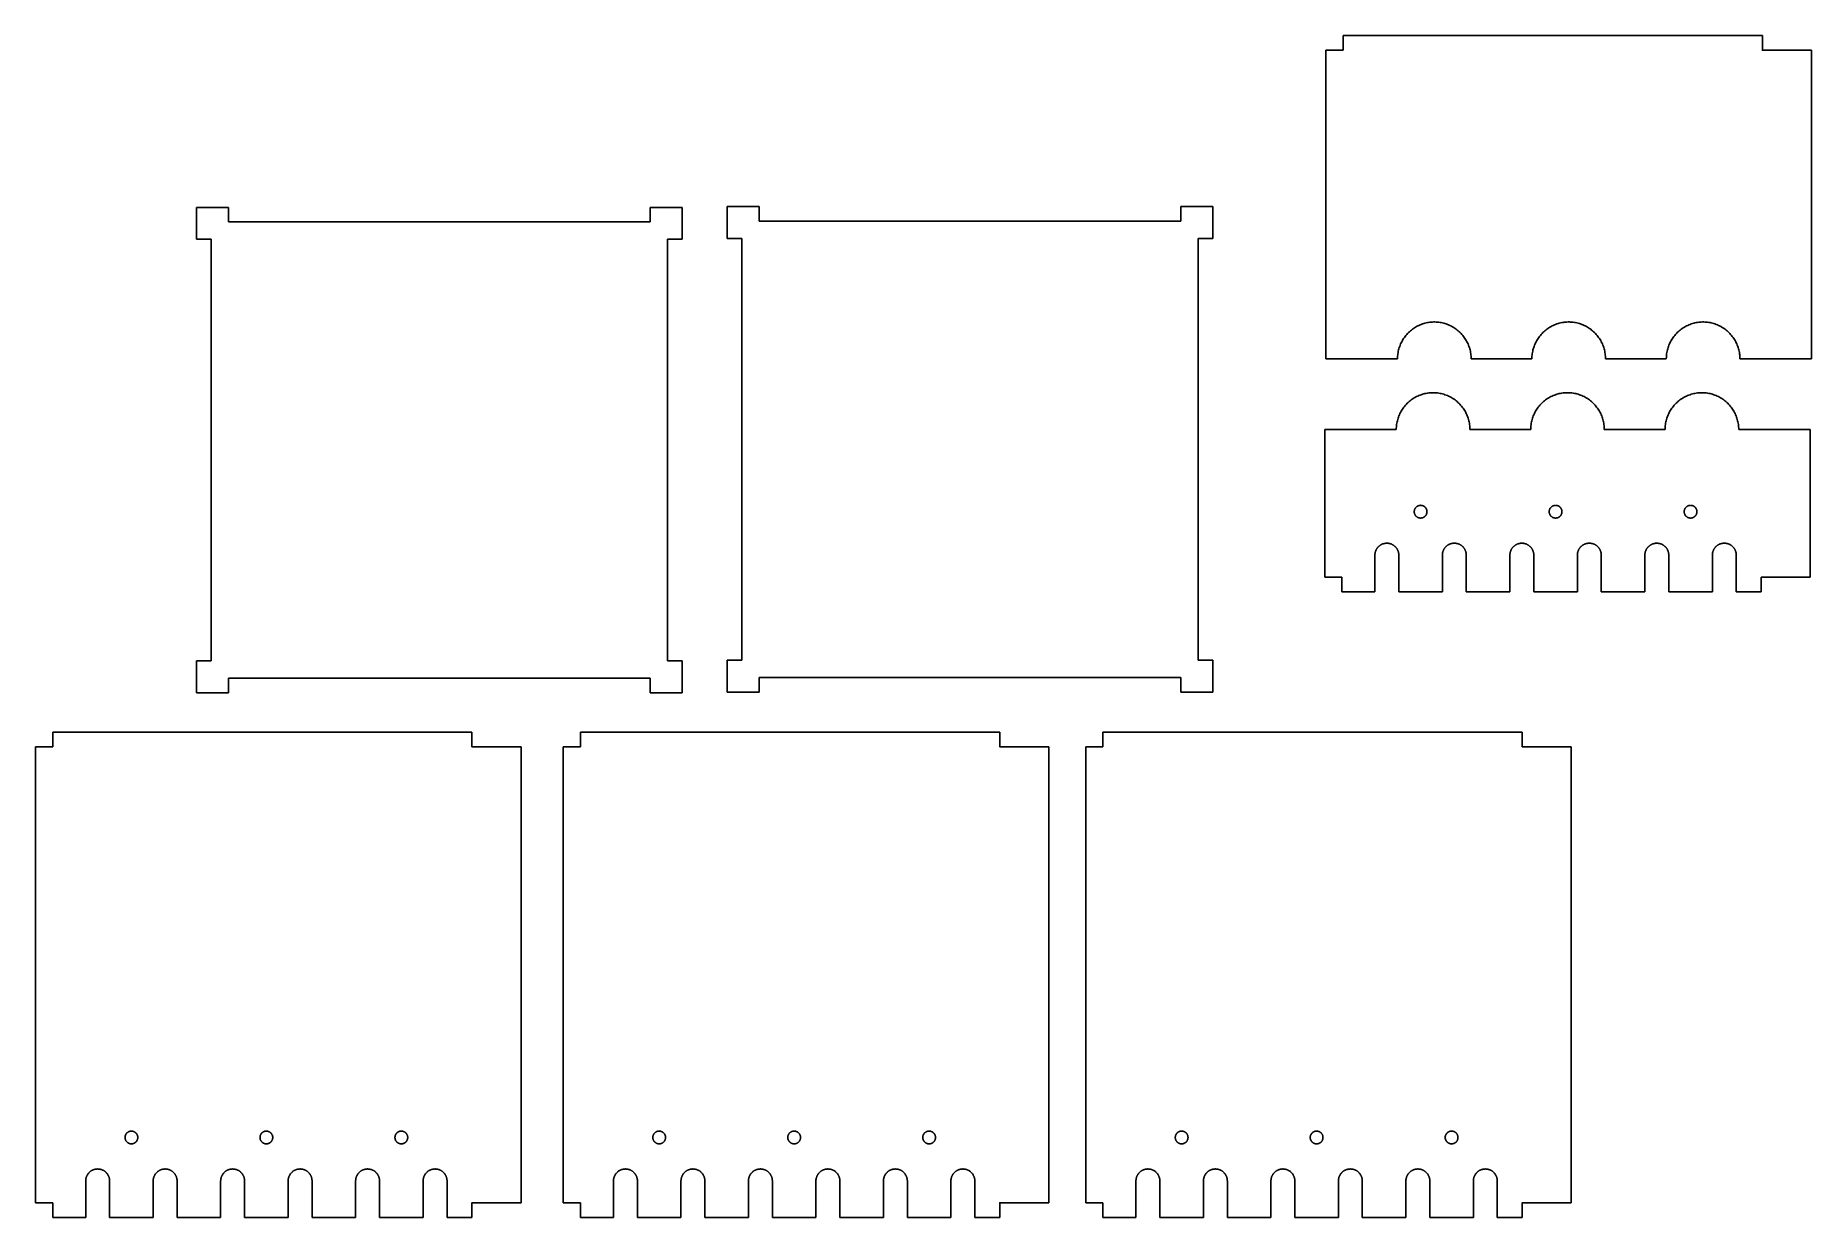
# Model space of a CAD drawing. Header units: millimetres. Extents: x -60 to 497, y -170 to 201.
import ezdxf

# ---------------------------------------------------------------- set-up
doc = ezdxf.new("R2010")
doc.units = ezdxf.units.MM
doc.header["$MEASUREMENT"] = 0
doc.layers.add('Default', color=178, linetype='Continuous', true_color=0x000000)

msp = doc.modelspace()

# ---------------------------------------------------------------- linework, layer by layer
at = {"layer": 'Default'}
for points in [[(481.76, 201.07), (350.16, 201.07)], [(350.16, 201.07), (350.16, 196.47)], [(487.16, 196.47), (481.76, 196.47), (481.76, 201.07)], [(344.76, 196.47), (344.76, 99.58)], [(350.16, 196.47), (344.76, 196.47)], [(487.16, 196.47), (497.16, 196.47)], [(497.16, 99.58), (497.16, 196.47)], [(0.28, 147.13), (-9.72, 147.13)], [(-9.72, 147.13), (-9.72, 137.13)], [(0.28, 147.13), (0.28, 142.53)], [(142.68, 147.13), (132.68, 147.13)], [(132.68, 147.13), (132.68, 142.53)], [(142.68, 137.13), (142.68, 147.13)], [(156.84, 147.38), (156.84, 137.38)], [(166.84, 147.38), (156.84, 147.38)], [(166.84, 147.38), (166.84, 142.78)], [(299.24, 147.38), (299.24, 142.78)], [(309.24, 147.38), (299.24, 147.38)], [(309.24, 137.38), (309.24, 147.38)], [(0.28, 142.53), (132.68, 142.53)], [(166.84, 142.78), (299.24, 142.78)], [(-9.72, 137.13), (-5.12, 137.13)], [(-5.12, 4.73), (-5.12, 137.13)], [(138.08, 137.13), (138.08, 4.73)], [(142.68, 137.13), (138.08, 137.13)], [(156.84, 137.38), (161.44, 137.38)], [(161.44, 4.98), (161.44, 137.38)], [(309.24, 137.38), (304.64, 137.38)], [(304.64, 137.38), (304.64, 4.98)], [(390.33, 99.58), (390.32, 99.98), (390.3, 100.38), (390.27, 100.78), (390.22, 101.17), (390.16, 101.57), (390.08, 101.96), (389.99, 102.35), (389.89, 102.73), (389.78, 103.12), (389.65, 103.49), (389.51, 103.87), (389.35, 104.24), (389.19, 104.6), (389.01, 104.95), (388.82, 105.3), (388.61, 105.65), (388.4, 105.98), (388.17, 106.31), (387.93, 106.63), (387.68, 106.94), (387.42, 107.25), (387.15, 107.54), (386.88, 107.82), (386.59, 108.1), (386.29, 108.36), (385.98, 108.62), (385.66, 108.86), (385.34, 109.09), (385.01, 109.31), (384.67, 109.52), (384.32, 109.72), (383.97, 109.91), (383.61, 110.08), (383.24, 110.24), (382.87, 110.39), (382.5, 110.52), (382.12, 110.65), (381.73, 110.75), (381.35, 110.85), (380.96, 110.93), (380.56, 111), (380.17, 111.05), (379.77, 111.1), (379.37, 111.12), (378.97, 111.14), (378.58, 111.14), (378.18, 111.12), (377.78, 111.1), (377.38, 111.05), (376.99, 111), (376.59, 110.93), (376.2, 110.85), (375.82, 110.75), (375.43, 110.65), (375.05, 110.52), (374.68, 110.39), (374.31, 110.24), (373.94, 110.08), (373.58, 109.91), (373.23, 109.72), (372.88, 109.52), (372.54, 109.31), (372.21, 109.09), (371.89, 108.86), (371.57, 108.62), (371.26, 108.36), (370.96, 108.1), (370.68, 107.82), (370.4, 107.54), (370.13, 107.25), (369.87, 106.94), (369.62, 106.63), (369.38, 106.31), (369.15, 105.98), (368.94, 105.65), (368.74, 105.3), (368.54, 104.95), (368.36, 104.6), (368.2, 104.24), (368.04, 103.87), (367.9, 103.49), (367.77, 103.12), (367.66, 102.73), (367.56, 102.35), (367.47, 101.96), (367.39, 101.57), (367.33, 101.17), (367.28, 100.78), (367.25, 100.38), (367.23, 99.98), (367.22, 99.58)], [(432.51, 99.58), (432.51, 99.98), (432.49, 100.38), (432.45, 100.78), (432.4, 101.17), (432.34, 101.57), (432.27, 101.96), (432.18, 102.35), (432.08, 102.73), (431.96, 103.12), (431.83, 103.49), (431.69, 103.87), (431.54, 104.24), (431.37, 104.6), (431.19, 104.95), (431, 105.3), (430.8, 105.65), (430.58, 105.98), (430.35, 106.31), (430.12, 106.63), (429.87, 106.94), (429.61, 107.25), (429.34, 107.54), (429.06, 107.82), (428.77, 108.1), (428.47, 108.36), (428.16, 108.62), (427.85, 108.86), (427.52, 109.09), (427.19, 109.31), (426.85, 109.52), (426.51, 109.72), (426.15, 109.91), (425.79, 110.08), (425.43, 110.24), (425.06, 110.39), (424.68, 110.52), (424.3, 110.65), (423.92, 110.75), (423.53, 110.85), (423.14, 110.93), (422.75, 111), (422.35, 111.05), (421.96, 111.1), (421.56, 111.12), (421.16, 111.14), (420.76, 111.14), (420.36, 111.12), (419.96, 111.1), (419.57, 111.05), (419.17, 111), (418.78, 110.93), (418.39, 110.85), (418, 110.75), (417.62, 110.65), (417.24, 110.52), (416.86, 110.39), (416.49, 110.24), (416.13, 110.08), (415.77, 109.91), (415.41, 109.72), (415.07, 109.52), (414.73, 109.31), (414.4, 109.09), (414.07, 108.86), (413.76, 108.62), (413.45, 108.36), (413.15, 108.1), (412.86, 107.82), (412.58, 107.54), (412.31, 107.25), (412.05, 106.94), (411.8, 106.63), (411.57, 106.31), (411.34, 105.98), (411.12, 105.65), (410.92, 105.3), (410.73, 104.95), (410.55, 104.6), (410.38, 104.24), (410.23, 103.87), (410.09, 103.49), (409.96, 103.12), (409.84, 102.73), (409.74, 102.35), (409.65, 101.96), (409.58, 101.57), (409.51, 101.17), (409.47, 100.78), (409.43, 100.38), (409.41, 99.98), (409.4, 99.58)], [(474.7, 99.58), (474.69, 99.98), (474.67, 100.38), (474.64, 100.78), (474.59, 101.17), (474.53, 101.57), (474.45, 101.96), (474.36, 102.35), (474.26, 102.73), (474.15, 103.12), (474.02, 103.49), (473.88, 103.87), (473.72, 104.24), (473.56, 104.6), (473.38, 104.95), (473.18, 105.3), (472.98, 105.65), (472.77, 105.98), (472.54, 106.31), (472.3, 106.63), (472.05, 106.94), (471.79, 107.25), (471.52, 107.54), (471.24, 107.82), (470.96, 108.1), (470.66, 108.36), (470.35, 108.62), (470.03, 108.86), (469.71, 109.09), (469.38, 109.31), (469.04, 109.52), (468.69, 109.72), (468.34, 109.91), (467.98, 110.08), (467.61, 110.24), (467.24, 110.39), (466.87, 110.52), (466.49, 110.65), (466.1, 110.75), (465.72, 110.85), (465.33, 110.93), (464.93, 111), (464.54, 111.05), (464.14, 111.1), (463.74, 111.12), (463.34, 111.14), (462.95, 111.14), (462.55, 111.12), (462.15, 111.1), (461.75, 111.05), (461.36, 111), (460.96, 110.93), (460.57, 110.85), (460.19, 110.75), (459.8, 110.65), (459.42, 110.52), (459.05, 110.39), (458.68, 110.24), (458.31, 110.08), (457.95, 109.91), (457.6, 109.72), (457.25, 109.52), (456.91, 109.31), (456.58, 109.09), (456.26, 108.86), (455.94, 108.62), (455.63, 108.36), (455.33, 108.1), (455.04, 107.82), (454.77, 107.54), (454.5, 107.25), (454.24, 106.94), (453.99, 106.63), (453.75, 106.31), (453.52, 105.98), (453.31, 105.65), (453.1, 105.3), (452.91, 104.95), (452.73, 104.6), (452.57, 104.24), (452.41, 103.87), (452.27, 103.49), (452.14, 103.12), (452.03, 102.73), (451.93, 102.35), (451.84, 101.96), (451.76, 101.57), (451.7, 101.17), (451.65, 100.78), (451.62, 100.38), (451.6, 99.98), (451.59, 99.58)], [(344.76, 99.58), (367.22, 99.58)], [(367.22, 99.58), (344.76, 99.58)], [(390.33, 99.58), (409.4, 99.58)], [(409.4, 99.58), (390.33, 99.58)], [(390.33, 99.58), (409.4, 99.58)], [(432.51, 99.58), (451.59, 99.58)], [(451.59, 99.58), (432.51, 99.58)], [(432.51, 99.58), (451.59, 99.58)], [(497.16, 99.58), (474.7, 99.58)], [(474.7, 99.58), (497.16, 99.58)], [(389.95, 77.38), (389.94, 77.78), (389.92, 78.18), (389.89, 78.57), (389.84, 78.97), (389.78, 79.36), (389.7, 79.76), (389.61, 80.15), (389.51, 80.53), (389.39, 80.91), (389.27, 81.29), (389.12, 81.66), (388.97, 82.03), (388.8, 82.39), (388.62, 82.75), (388.43, 83.1), (388.23, 83.44), (388.01, 83.78), (387.79, 84.11), (387.55, 84.43), (387.3, 84.74), (387.04, 85.04), (386.77, 85.34), (386.49, 85.62), (386.2, 85.9), (385.9, 86.16), (385.6, 86.41), (385.28, 86.66), (384.96, 86.89), (384.62, 87.11), (384.28, 87.32), (383.94, 87.52), (383.58, 87.7), (383.23, 87.88), (382.86, 88.04), (382.49, 88.18), (382.11, 88.32), (381.73, 88.44), (381.35, 88.55), (380.96, 88.65), (380.57, 88.73), (380.18, 88.8), (379.79, 88.85), (379.39, 88.89), (378.99, 88.92), (378.59, 88.93), (378.19, 88.93), (377.79, 88.92), (377.4, 88.89), (377, 88.85), (376.6, 88.8), (376.21, 88.73), (375.82, 88.65), (375.43, 88.55), (375.05, 88.44), (374.67, 88.32), (374.3, 88.18), (373.92, 88.04), (373.56, 87.88), (373.2, 87.7), (372.85, 87.52), (372.5, 87.32), (372.16, 87.11), (371.83, 86.89), (371.5, 86.66), (371.19, 86.41), (370.88, 86.16), (370.58, 85.9), (370.29, 85.62), (370.01, 85.34), (369.74, 85.04), (369.48, 84.74), (369.24, 84.43), (369, 84.11), (368.77, 83.78), (368.56, 83.44), (368.35, 83.1), (368.16, 82.75), (367.98, 82.39), (367.81, 82.03), (367.66, 81.66), (367.52, 81.29), (367.39, 80.91), (367.28, 80.53), (367.17, 80.15), (367.08, 79.76), (367.01, 79.36), (366.95, 78.97), (366.9, 78.57), (366.86, 78.18), (366.84, 77.78), (366.84, 77.38)], [(432.13, 77.38), (432.13, 77.78), (432.1, 78.18), (432.07, 78.57), (432.02, 78.97), (431.96, 79.36), (431.89, 79.76), (431.8, 80.15), (431.69, 80.53), (431.58, 80.91), (431.45, 81.29), (431.31, 81.66), (431.15, 82.03), (430.99, 82.39), (430.81, 82.75), (430.62, 83.1), (430.41, 83.44), (430.2, 83.78), (429.97, 84.11), (429.73, 84.43), (429.49, 84.74), (429.23, 85.04), (428.96, 85.34), (428.68, 85.62), (428.39, 85.9), (428.09, 86.16), (427.78, 86.41), (427.47, 86.66), (427.14, 86.89), (426.81, 87.11), (426.47, 87.32), (426.12, 87.52), (425.77, 87.7), (425.41, 87.88), (425.05, 88.04), (424.67, 88.18), (424.3, 88.32), (423.92, 88.44), (423.54, 88.55), (423.15, 88.65), (422.76, 88.73), (422.37, 88.8), (421.97, 88.85), (421.57, 88.89), (421.18, 88.92), (420.78, 88.93), (420.38, 88.93), (419.98, 88.92), (419.58, 88.89), (419.18, 88.85), (418.79, 88.8), (418.4, 88.73), (418.01, 88.65), (417.62, 88.55), (417.23, 88.44), (416.86, 88.32), (416.48, 88.18), (416.11, 88.04), (415.74, 87.88), (415.38, 87.7), (415.03, 87.52), (414.68, 87.32), (414.35, 87.11), (414.01, 86.89), (413.69, 86.66), (413.37, 86.41), (413.07, 86.16), (412.77, 85.9), (412.48, 85.62), (412.2, 85.34), (411.93, 85.04), (411.67, 84.74), (411.42, 84.43), (411.18, 84.11), (410.96, 83.78), (410.74, 83.44), (410.54, 83.1), (410.35, 82.75), (410.17, 82.39), (410, 82.03), (409.85, 81.66), (409.7, 81.29), (409.58, 80.91), (409.46, 80.53), (409.36, 80.15), (409.27, 79.76), (409.19, 79.36), (409.13, 78.97), (409.08, 78.57), (409.05, 78.18), (409.03, 77.78), (409.02, 77.38)], [(451.21, 77.38), (451.21, 77.78), (451.23, 78.18), (451.27, 78.57), (451.32, 78.97), (451.38, 79.36), (451.45, 79.76), (451.54, 80.15), (451.64, 80.53), (451.76, 80.91), (451.89, 81.29), (452.03, 81.66), (452.18, 82.03), (452.35, 82.39), (452.53, 82.75), (452.72, 83.1), (452.93, 83.44), (453.14, 83.78), (453.37, 84.11), (453.6, 84.43), (453.85, 84.74), (454.11, 85.04), (454.38, 85.34), (454.66, 85.62), (454.95, 85.9), (455.25, 86.16), (455.56, 86.41), (455.87, 86.66), (456.2, 86.89), (456.53, 87.11), (456.87, 87.32), (457.22, 87.52), (457.57, 87.7), (457.93, 87.88), (458.29, 88.04), (458.66, 88.18), (459.04, 88.32), (459.42, 88.44), (459.8, 88.55), (460.19, 88.65), (460.58, 88.73), (460.97, 88.8), (461.37, 88.85), (461.77, 88.89), (462.16, 88.92), (462.56, 88.93), (462.96, 88.93), (463.36, 88.92), (463.76, 88.89), (464.15, 88.85), (464.55, 88.8), (464.94, 88.73), (465.33, 88.65), (465.72, 88.55), (466.1, 88.44), (466.48, 88.32), (466.86, 88.18), (467.23, 88.04), (467.59, 87.88), (467.95, 87.7), (468.31, 87.52), (468.65, 87.32), (468.99, 87.11), (469.33, 86.89), (469.65, 86.66), (469.97, 86.41), (470.27, 86.16), (470.57, 85.9), (470.86, 85.62), (471.14, 85.34), (471.41, 85.04), (471.67, 84.74), (471.92, 84.43), (472.16, 84.11), (472.38, 83.78), (472.6, 83.44), (472.8, 83.1), (472.99, 82.75), (473.17, 82.39), (473.34, 82.03), (473.49, 81.66), (473.64, 81.29), (473.76, 80.91), (473.88, 80.53), (473.98, 80.15), (474.07, 79.76), (474.15, 79.36), (474.21, 78.97), (474.25, 78.57), (474.29, 78.18), (474.31, 77.78), (474.32, 77.38)], [(344.38, 77.38), (366.84, 77.38)], [(344.38, 31.07), (344.38, 77.38)], [(389.95, 77.38), (409.02, 77.38)], [(432.13, 77.38), (451.21, 77.38)], [(474.32, 77.38), (496.78, 77.38)], [(496.78, 31.07), (496.78, 77.38)], [(367.63, 37.94), (367.63, 38.07), (367.62, 38.2), (367.61, 38.33), (367.59, 38.46), (367.57, 38.59), (367.55, 38.71), (367.52, 38.84), (367.49, 38.96), (367.45, 39.09), (367.41, 39.21), (367.36, 39.33), (367.31, 39.45), (367.26, 39.57), (367.2, 39.68), (367.14, 39.8), (367.07, 39.91), (367, 40.02), (366.93, 40.12), (366.85, 40.23), (366.77, 40.33), (366.69, 40.43), (366.6, 40.52), (366.51, 40.62), (366.41, 40.71), (366.32, 40.79), (366.22, 40.87), (366.11, 40.95), (366.01, 41.03), (365.9, 41.1), (365.79, 41.17), (365.68, 41.23), (365.56, 41.29), (365.45, 41.35), (365.33, 41.4), (365.21, 41.45), (365.09, 41.49), (364.96, 41.53), (364.84, 41.57), (364.71, 41.6), (364.59, 41.62), (364.46, 41.65), (364.33, 41.66), (364.2, 41.68), (364.07, 41.69), (363.94, 41.69), (363.81, 41.69), (363.68, 41.69), (363.55, 41.68), (363.43, 41.66), (363.3, 41.65), (363.17, 41.62), (363.04, 41.6), (362.92, 41.57), (362.79, 41.53), (362.67, 41.49), (362.55, 41.45), (362.43, 41.4), (362.31, 41.35), (362.19, 41.29), (362.08, 41.23), (361.97, 41.17), (361.85, 41.1), (361.75, 41.03), (361.64, 40.95), (361.54, 40.87), (361.44, 40.79), (361.34, 40.71), (361.25, 40.62), (361.16, 40.52), (361.07, 40.43), (360.99, 40.33), (360.91, 40.23), (360.83, 40.12), (360.75, 40.02), (360.68, 39.91), (360.62, 39.8), (360.56, 39.68), (360.5, 39.57), (360.44, 39.45), (360.39, 39.33), (360.35, 39.21), (360.31, 39.09), (360.27, 38.96), (360.24, 38.84), (360.21, 38.71), (360.18, 38.59), (360.16, 38.46), (360.15, 38.33), (360.14, 38.2), (360.13, 38.07), (360.13, 37.94)], [(388.81, 37.94), (388.81, 38.07), (388.8, 38.2), (388.79, 38.33), (388.78, 38.46), (388.76, 38.59), (388.73, 38.71), (388.7, 38.84), (388.67, 38.96), (388.63, 39.09), (388.59, 39.21), (388.55, 39.33), (388.5, 39.45), (388.44, 39.57), (388.38, 39.68), (388.32, 39.8), (388.25, 39.91), (388.18, 40.02), (388.11, 40.12), (388.03, 40.23), (387.95, 40.33), (387.87, 40.43), (387.78, 40.52), (387.69, 40.62), (387.6, 40.71), (387.5, 40.79), (387.4, 40.87), (387.3, 40.95), (387.19, 41.03), (387.08, 41.1), (386.97, 41.17), (386.86, 41.23), (386.75, 41.29), (386.63, 41.35), (386.51, 41.4), (386.39, 41.45), (386.27, 41.49), (386.15, 41.53), (386.02, 41.57), (385.9, 41.6), (385.77, 41.62), (385.64, 41.65), (385.51, 41.66), (385.38, 41.68), (385.26, 41.69), (385.13, 41.69), (385, 41.69), (384.87, 41.69), (384.74, 41.68), (384.61, 41.66), (384.48, 41.65), (384.35, 41.62), (384.23, 41.6), (384.1, 41.57), (383.98, 41.53), (383.85, 41.49), (383.73, 41.45), (383.61, 41.4), (383.49, 41.35), (383.38, 41.29), (383.26, 41.23), (383.15, 41.17), (383.04, 41.1), (382.93, 41.03), (382.83, 40.95), (382.72, 40.87), (382.62, 40.79), (382.53, 40.71), (382.43, 40.62), (382.34, 40.52), (382.25, 40.43), (382.17, 40.33), (382.09, 40.23), (382.01, 40.12), (381.94, 40.02), (381.87, 39.91), (381.8, 39.8), (381.74, 39.68), (381.68, 39.57), (381.63, 39.45), (381.58, 39.33), (381.53, 39.21), (381.49, 39.09), (381.45, 38.96), (381.42, 38.84), (381.39, 38.71), (381.37, 38.59), (381.35, 38.46), (381.33, 38.33), (381.32, 38.2), (381.31, 38.07), (381.31, 37.94)], [(410, 37.94), (409.99, 38.07), (409.99, 38.2), (409.98, 38.33), (409.96, 38.46), (409.94, 38.59), (409.92, 38.71), (409.89, 38.84), (409.85, 38.96), (409.82, 39.09), (409.77, 39.21), (409.73, 39.33), (409.68, 39.45), (409.62, 39.57), (409.57, 39.68), (409.5, 39.8), (409.44, 39.91), (409.37, 40.02), (409.29, 40.12), (409.22, 40.23), (409.14, 40.33), (409.05, 40.43), (408.97, 40.52), (408.87, 40.62), (408.78, 40.71), (408.68, 40.79), (408.58, 40.87), (408.48, 40.95), (408.38, 41.03), (408.27, 41.1), (408.16, 41.17), (408.05, 41.23), (407.93, 41.29), (407.81, 41.35), (407.7, 41.4), (407.58, 41.45), (407.45, 41.49), (407.33, 41.53), (407.21, 41.57), (407.08, 41.6), (406.95, 41.62), (406.83, 41.65), (406.7, 41.66), (406.57, 41.68), (406.44, 41.69), (406.31, 41.69), (406.18, 41.69), (406.05, 41.69), (405.92, 41.68), (405.79, 41.66), (405.66, 41.65), (405.54, 41.62), (405.41, 41.6), (405.28, 41.57), (405.16, 41.53), (405.04, 41.49), (404.91, 41.45), (404.79, 41.4), (404.68, 41.35), (404.56, 41.29), (404.44, 41.23), (404.33, 41.17), (404.22, 41.1), (404.11, 41.03), (404.01, 40.95), (403.91, 40.87), (403.81, 40.79), (403.71, 40.71), (403.62, 40.62), (403.52, 40.52), (403.44, 40.43), (403.35, 40.33), (403.27, 40.23), (403.19, 40.12), (403.12, 40.02), (403.05, 39.91), (402.99, 39.8), (402.92, 39.68), (402.87, 39.57), (402.81, 39.45), (402.76, 39.33), (402.72, 39.21), (402.67, 39.09), (402.64, 38.96), (402.6, 38.84), (402.57, 38.71), (402.55, 38.59), (402.53, 38.46), (402.51, 38.33), (402.5, 38.2), (402.5, 38.07), (402.49, 37.94)], [(431.18, 37.94), (431.18, 38.07), (431.17, 38.2), (431.16, 38.33), (431.14, 38.46), (431.12, 38.59), (431.1, 38.71), (431.07, 38.84), (431.04, 38.96), (431, 39.09), (430.96, 39.21), (430.91, 39.33), (430.86, 39.45), (430.81, 39.57), (430.75, 39.68), (430.69, 39.8), (430.62, 39.91), (430.55, 40.02), (430.48, 40.12), (430.4, 40.23), (430.32, 40.33), (430.24, 40.43), (430.15, 40.52), (430.06, 40.62), (429.96, 40.71), (429.87, 40.79), (429.77, 40.87), (429.66, 40.95), (429.56, 41.03), (429.45, 41.1), (429.34, 41.17), (429.23, 41.23), (429.11, 41.29), (429, 41.35), (428.88, 41.4), (428.76, 41.45), (428.64, 41.49), (428.51, 41.53), (428.39, 41.57), (428.26, 41.6), (428.14, 41.62), (428.01, 41.65), (427.88, 41.66), (427.75, 41.68), (427.62, 41.69), (427.49, 41.69), (427.36, 41.69), (427.23, 41.69), (427.11, 41.68), (426.98, 41.66), (426.85, 41.65), (426.72, 41.62), (426.59, 41.6), (426.47, 41.57), (426.34, 41.53), (426.22, 41.49), (426.1, 41.45), (425.98, 41.4), (425.86, 41.35), (425.74, 41.29), (425.63, 41.23), (425.52, 41.17), (425.41, 41.1), (425.3, 41.03), (425.19, 40.95), (425.09, 40.87), (424.99, 40.79), (424.89, 40.71), (424.8, 40.62), (424.71, 40.52), (424.62, 40.43), (424.54, 40.33), (424.46, 40.23), (424.38, 40.12), (424.3, 40.02), (424.24, 39.91), (424.17, 39.8), (424.11, 39.68), (424.05, 39.57), (423.99, 39.45), (423.94, 39.33), (423.9, 39.21), (423.86, 39.09), (423.82, 38.96), (423.79, 38.84), (423.76, 38.71), (423.73, 38.59), (423.71, 38.46), (423.7, 38.33), (423.69, 38.2), (423.68, 38.07), (423.68, 37.94)], [(452.36, 37.94), (452.36, 38.07), (452.35, 38.2), (452.34, 38.33), (452.33, 38.46), (452.31, 38.59), (452.28, 38.71), (452.25, 38.84), (452.22, 38.96), (452.18, 39.09), (452.14, 39.21), (452.1, 39.33), (452.05, 39.45), (451.99, 39.57), (451.93, 39.68), (451.87, 39.8), (451.81, 39.91), (451.74, 40.02), (451.66, 40.12), (451.58, 40.23), (451.5, 40.33), (451.42, 40.43), (451.33, 40.52), (451.24, 40.62), (451.15, 40.71), (451.05, 40.79), (450.95, 40.87), (450.85, 40.95), (450.74, 41.03), (450.64, 41.1), (450.52, 41.17), (450.41, 41.23), (450.3, 41.29), (450.18, 41.35), (450.06, 41.4), (449.94, 41.45), (449.82, 41.49), (449.7, 41.53), (449.57, 41.57), (449.45, 41.6), (449.32, 41.62), (449.19, 41.65), (449.06, 41.66), (448.94, 41.68), (448.81, 41.69), (448.68, 41.69), (448.55, 41.69), (448.42, 41.69), (448.29, 41.68), (448.16, 41.66), (448.03, 41.65), (447.9, 41.62), (447.78, 41.6), (447.65, 41.57), (447.53, 41.53), (447.4, 41.49), (447.28, 41.45), (447.16, 41.4), (447.04, 41.35), (446.93, 41.29), (446.81, 41.23), (446.7, 41.17), (446.59, 41.1), (446.48, 41.03), (446.38, 40.95), (446.27, 40.87), (446.17, 40.79), (446.08, 40.71), (445.98, 40.62), (445.89, 40.52), (445.8, 40.43), (445.72, 40.33), (445.64, 40.23), (445.56, 40.12), (445.49, 40.02), (445.42, 39.91), (445.35, 39.8), (445.29, 39.68), (445.23, 39.57), (445.18, 39.45), (445.13, 39.33), (445.08, 39.21), (445.04, 39.09), (445, 38.96), (444.97, 38.84), (444.94, 38.71), (444.92, 38.59), (444.9, 38.46), (444.88, 38.33), (444.87, 38.2), (444.86, 38.07), (444.86, 37.94)], [(473.55, 37.94), (473.54, 38.07), (473.54, 38.2), (473.53, 38.33), (473.51, 38.46), (473.49, 38.59), (473.47, 38.71), (473.44, 38.84), (473.4, 38.96), (473.37, 39.09), (473.33, 39.21), (473.28, 39.33), (473.23, 39.45), (473.18, 39.57), (473.12, 39.68), (473.05, 39.8), (472.99, 39.91), (472.92, 40.02), (472.85, 40.12), (472.77, 40.23), (472.69, 40.33), (472.6, 40.43), (472.52, 40.52), (472.42, 40.62), (472.33, 40.71), (472.23, 40.79), (472.13, 40.87), (472.03, 40.95), (471.93, 41.03), (471.82, 41.1), (471.71, 41.17), (471.6, 41.23), (471.48, 41.29), (471.36, 41.35), (471.25, 41.4), (471.13, 41.45), (471, 41.49), (470.88, 41.53), (470.76, 41.57), (470.63, 41.6), (470.5, 41.62), (470.38, 41.65), (470.25, 41.66), (470.12, 41.68), (469.99, 41.69), (469.86, 41.69), (469.73, 41.69), (469.6, 41.69), (469.47, 41.68), (469.34, 41.66), (469.21, 41.65), (469.09, 41.62), (468.96, 41.6), (468.83, 41.57), (468.71, 41.53), (468.59, 41.49), (468.47, 41.45), (468.34, 41.4), (468.23, 41.35), (468.11, 41.29), (468, 41.23), (467.88, 41.17), (467.77, 41.1), (467.66, 41.03), (467.56, 40.95), (467.46, 40.87), (467.36, 40.79), (467.26, 40.71), (467.17, 40.62), (467.08, 40.52), (466.99, 40.43), (466.9, 40.33), (466.82, 40.23), (466.75, 40.12), (466.67, 40.02), (466.6, 39.91), (466.54, 39.8), (466.47, 39.68), (466.42, 39.57), (466.36, 39.45), (466.31, 39.33), (466.27, 39.21), (466.22, 39.09), (466.19, 38.96), (466.15, 38.84), (466.12, 38.71), (466.1, 38.59), (466.08, 38.46), (466.06, 38.33), (466.05, 38.2), (466.05, 38.07), (466.04, 37.94)], [(360.13, 37.94), (360.13, 26.47)], [(367.63, 26.47), (367.63, 37.94)], [(381.31, 37.94), (381.31, 26.47)], [(388.81, 26.47), (388.81, 37.94)], [(402.49, 37.94), (402.49, 26.47)], [(410, 26.47), (410, 37.94)], [(423.68, 37.94), (423.68, 26.47)], [(431.18, 26.47), (431.18, 37.94)], [(444.86, 37.94), (444.86, 26.47)], [(452.36, 26.47), (452.36, 37.94)], [(466.04, 37.94), (466.04, 26.47)], [(473.55, 26.47), (473.55, 37.94)], [(344.38, 31.07), (349.78, 31.07)], [(349.78, 31.07), (349.78, 26.47)], [(486.78, 31.07), (481.38, 31.07)], [(481.38, 31.07), (481.38, 26.47)], [(486.78, 31.07), (496.78, 31.07)], [(349.78, 26.47), (360.13, 26.47)], [(367.63, 26.47), (381.31, 26.47)], [(388.81, 26.47), (402.49, 26.47)], [(410, 26.47), (423.68, 26.47)], [(431.18, 26.47), (444.86, 26.47)], [(452.36, 26.47), (466.04, 26.47)], [(473.55, 26.47), (481.38, 26.47)], [(-9.72, 4.73), (-9.72, -5.27)], [(-9.72, 4.73), (-5.12, 4.73)], [(142.68, 4.73), (138.08, 4.73)], [(142.68, -5.27), (142.68, 4.73)], [(156.84, 4.98), (161.44, 4.98)], [(156.84, 4.98), (156.84, -5.02)], [(309.24, 4.98), (304.64, 4.98)], [(309.24, -5.02), (309.24, 4.98)], [(-9.72, -5.27), (0.28, -5.27)], [(132.68, -0.67), (0.28, -0.67)], [(0.28, -5.27), (0.28, -0.67)], [(132.68, -5.27), (132.68, -0.67)], [(132.68, -5.27), (142.68, -5.27)], [(156.84, -5.02), (166.84, -5.02)], [(166.84, -5.02), (166.84, -0.42)], [(299.24, -0.42), (166.84, -0.42)], [(299.24, -5.02), (299.24, -0.42)], [(299.24, -5.02), (309.24, -5.02)], [(-54.89, -22.18), (-60.29, -22.18)], [(-60.29, -22.18), (-60.29, -165.38)], [(76.71, -17.58), (-54.89, -17.58)], [(-54.89, -17.58), (-54.89, -22.18)], [(82.11, -22.18), (76.71, -22.18), (76.71, -17.58)], [(82.11, -22.18), (92.11, -22.18)], [(92.11, -165.38), (92.11, -22.18)], [(105.37, -22.18), (105.37, -165.38)], [(110.77, -22.18), (105.37, -22.18)], [(110.77, -17.58), (110.77, -22.18)], [(242.37, -17.58), (110.77, -17.58)], [(247.77, -22.18), (242.37, -22.18), (242.37, -17.58)], [(247.77, -22.18), (257.77, -22.18)], [(257.77, -165.38), (257.77, -22.18)], [(269.37, -22.18), (269.37, -165.38)], [(274.77, -22.18), (269.37, -22.18)], [(274.77, -17.58), (274.77, -22.18)], [(406.37, -17.58), (274.77, -17.58)], [(411.77, -22.18), (406.37, -22.18), (406.37, -17.58)], [(411.77, -22.18), (421.77, -22.18)], [(421.77, -165.38), (421.77, -22.18)], [(-37.04, -158.51), (-37.04, -158.38), (-37.05, -158.25), (-37.06, -158.12), (-37.08, -157.99), (-37.1, -157.86), (-37.12, -157.73), (-37.15, -157.61), (-37.18, -157.48), (-37.22, -157.36), (-37.26, -157.24), (-37.31, -157.11), (-37.36, -157), (-37.41, -156.88), (-37.47, -156.76), (-37.53, -156.65), (-37.6, -156.54), (-37.67, -156.43), (-37.74, -156.32), (-37.82, -156.22), (-37.9, -156.12), (-37.98, -156.02), (-38.07, -155.92), (-38.16, -155.83), (-38.26, -155.74), (-38.35, -155.65), (-38.45, -155.57), (-38.56, -155.49), (-38.66, -155.42), (-38.77, -155.35), (-38.88, -155.28), (-38.99, -155.21), (-39.11, -155.15), (-39.22, -155.1), (-39.34, -155.05), (-39.46, -155), (-39.58, -154.95), (-39.71, -154.91), (-39.83, -154.88), (-39.96, -154.85), (-40.08, -154.82), (-40.21, -154.8), (-40.34, -154.78), (-40.47, -154.77), (-40.6, -154.76), (-40.73, -154.75), (-40.86, -154.75), (-40.99, -154.76), (-41.12, -154.77), (-41.24, -154.78), (-41.37, -154.8), (-41.5, -154.82), (-41.63, -154.85), (-41.75, -154.88), (-41.88, -154.91), (-42, -154.95), (-42.12, -155), (-42.24, -155.05), (-42.36, -155.1), (-42.48, -155.15), (-42.59, -155.21), (-42.71, -155.28), (-42.82, -155.35), (-42.92, -155.42), (-43.03, -155.49), (-43.13, -155.57), (-43.23, -155.65), (-43.33, -155.74), (-43.42, -155.83), (-43.51, -155.92), (-43.6, -156.02), (-43.68, -156.12), (-43.77, -156.22), (-43.84, -156.32), (-43.92, -156.43), (-43.99, -156.54), (-44.05, -156.65), (-44.11, -156.76), (-44.17, -156.88), (-44.23, -157), (-44.28, -157.11), (-44.32, -157.24), (-44.36, -157.36), (-44.4, -157.48), (-44.43, -157.61), (-44.46, -157.73), (-44.49, -157.86), (-44.51, -157.99), (-44.52, -158.12), (-44.53, -158.25), (-44.54, -158.38), (-44.54, -158.51)], [(-15.86, -158.51), (-15.86, -158.38), (-15.87, -158.25), (-15.88, -158.12), (-15.89, -157.99), (-15.91, -157.86), (-15.94, -157.73), (-15.97, -157.61), (-16, -157.48), (-16.04, -157.36), (-16.08, -157.24), (-16.13, -157.11), (-16.18, -157), (-16.23, -156.88), (-16.29, -156.76), (-16.35, -156.65), (-16.42, -156.54), (-16.49, -156.43), (-16.56, -156.32), (-16.64, -156.22), (-16.72, -156.12), (-16.8, -156.02), (-16.89, -155.92), (-16.98, -155.83), (-17.07, -155.74), (-17.17, -155.65), (-17.27, -155.57), (-17.37, -155.49), (-17.48, -155.42), (-17.59, -155.35), (-17.7, -155.28), (-17.81, -155.21), (-17.92, -155.15), (-18.04, -155.1), (-18.16, -155.05), (-18.28, -155), (-18.4, -154.95), (-18.52, -154.91), (-18.65, -154.88), (-18.77, -154.85), (-18.9, -154.82), (-19.03, -154.8), (-19.16, -154.78), (-19.29, -154.77), (-19.41, -154.76), (-19.54, -154.75), (-19.67, -154.75), (-19.8, -154.76), (-19.93, -154.77), (-20.06, -154.78), (-20.19, -154.8), (-20.32, -154.82), (-20.44, -154.85), (-20.57, -154.88), (-20.69, -154.91), (-20.82, -154.95), (-20.94, -155), (-21.06, -155.05), (-21.18, -155.1), (-21.29, -155.15), (-21.41, -155.21), (-21.52, -155.28), (-21.63, -155.35), (-21.74, -155.42), (-21.85, -155.49), (-21.95, -155.57), (-22.05, -155.65), (-22.14, -155.74), (-22.24, -155.83), (-22.33, -155.92), (-22.42, -156.02), (-22.5, -156.12), (-22.58, -156.22), (-22.66, -156.32), (-22.73, -156.43), (-22.8, -156.54), (-22.87, -156.65), (-22.93, -156.76), (-22.99, -156.88), (-23.04, -157), (-23.09, -157.11), (-23.14, -157.24), (-23.18, -157.36), (-23.22, -157.48), (-23.25, -157.61), (-23.28, -157.73), (-23.3, -157.86), (-23.32, -157.99), (-23.34, -158.12), (-23.35, -158.25), (-23.36, -158.38), (-23.36, -158.51)], [(5.33, -158.51), (5.32, -158.38), (5.32, -158.25), (5.31, -158.12), (5.29, -157.99), (5.27, -157.86), (5.25, -157.73), (5.22, -157.61), (5.18, -157.48), (5.15, -157.36), (5.1, -157.24), (5.06, -157.11), (5.01, -157), (4.95, -156.88), (4.9, -156.76), (4.83, -156.65), (4.77, -156.54), (4.7, -156.43), (4.62, -156.32), (4.55, -156.22), (4.47, -156.12), (4.38, -156.02), (4.29, -155.92), (4.2, -155.83), (4.11, -155.74), (4.01, -155.65), (3.91, -155.57), (3.81, -155.49), (3.71, -155.42), (3.6, -155.35), (3.49, -155.28), (3.37, -155.21), (3.26, -155.15), (3.14, -155.1), (3.02, -155.05), (2.9, -155), (2.78, -154.95), (2.66, -154.91), (2.53, -154.88), (2.41, -154.85), (2.28, -154.82), (2.15, -154.8), (2.03, -154.78), (1.9, -154.77), (1.77, -154.76), (1.64, -154.75), (1.51, -154.75), (1.38, -154.76), (1.25, -154.77), (1.12, -154.78), (0.99, -154.8), (0.87, -154.82), (0.74, -154.85), (0.61, -154.88), (0.49, -154.91), (0.37, -154.95), (0.24, -155), (0.12, -155.05), (0.01, -155.1), (-0.11, -155.15), (-0.23, -155.21), (-0.34, -155.28), (-0.45, -155.35), (-0.56, -155.42), (-0.66, -155.49), (-0.76, -155.57), (-0.86, -155.65), (-0.96, -155.74), (-1.06, -155.83), (-1.15, -155.92), (-1.23, -156.02), (-1.32, -156.12), (-1.4, -156.22), (-1.48, -156.32), (-1.55, -156.43), (-1.62, -156.54), (-1.69, -156.65), (-1.75, -156.76), (-1.81, -156.88), (-1.86, -157), (-1.91, -157.11), (-1.96, -157.24), (-2, -157.36), (-2.03, -157.48), (-2.07, -157.61), (-2.1, -157.73), (-2.12, -157.86), (-2.14, -157.99), (-2.16, -158.12), (-2.17, -158.25), (-2.17, -158.38), (-2.18, -158.51)], [(26.51, -158.51), (26.51, -158.38), (26.5, -158.25), (26.49, -158.12), (26.47, -157.99), (26.45, -157.86), (26.43, -157.73), (26.4, -157.61), (26.37, -157.48), (26.33, -157.36), (26.29, -157.24), (26.24, -157.11), (26.19, -157), (26.14, -156.88), (26.08, -156.76), (26.02, -156.65), (25.95, -156.54), (25.88, -156.43), (25.81, -156.32), (25.73, -156.22), (25.65, -156.12), (25.57, -156.02), (25.48, -155.92), (25.39, -155.83), (25.29, -155.74), (25.2, -155.65), (25.1, -155.57), (24.99, -155.49), (24.89, -155.42), (24.78, -155.35), (24.67, -155.28), (24.56, -155.21), (24.44, -155.15), (24.33, -155.1), (24.21, -155.05), (24.09, -155), (23.97, -154.95), (23.84, -154.91), (23.72, -154.88), (23.59, -154.85), (23.47, -154.82), (23.34, -154.8), (23.21, -154.78), (23.08, -154.77), (22.95, -154.76), (22.82, -154.75), (22.69, -154.75), (22.56, -154.76), (22.43, -154.77), (22.31, -154.78), (22.18, -154.8), (22.05, -154.82), (21.92, -154.85), (21.8, -154.88), (21.67, -154.91), (21.55, -154.95), (21.43, -155), (21.31, -155.05), (21.19, -155.1), (21.07, -155.15), (20.96, -155.21), (20.84, -155.28), (20.73, -155.35), (20.63, -155.42), (20.52, -155.49), (20.42, -155.57), (20.32, -155.65), (20.22, -155.74), (20.13, -155.83), (20.04, -155.92), (19.95, -156.02), (19.87, -156.12), (19.79, -156.22), (19.71, -156.32), (19.63, -156.43), (19.56, -156.54), (19.5, -156.65), (19.44, -156.76), (19.38, -156.88), (19.32, -157), (19.27, -157.11), (19.23, -157.24), (19.19, -157.36), (19.15, -157.48), (19.12, -157.61), (19.09, -157.73), (19.06, -157.86), (19.04, -157.99), (19.03, -158.12), (19.02, -158.25), (19.01, -158.38), (19.01, -158.51)], [(47.69, -158.51), (47.69, -158.38), (47.68, -158.25), (47.67, -158.12), (47.66, -157.99), (47.64, -157.86), (47.61, -157.73), (47.58, -157.61), (47.55, -157.48), (47.51, -157.36), (47.47, -157.24), (47.43, -157.11), (47.38, -157), (47.32, -156.88), (47.26, -156.76), (47.2, -156.65), (47.13, -156.54), (47.06, -156.43), (46.99, -156.32), (46.91, -156.22), (46.83, -156.12), (46.75, -156.02), (46.66, -155.92), (46.57, -155.83), (46.48, -155.74), (46.38, -155.65), (46.28, -155.57), (46.18, -155.49), (46.07, -155.42), (45.96, -155.35), (45.85, -155.28), (45.74, -155.21), (45.63, -155.15), (45.51, -155.1), (45.39, -155.05), (45.27, -155), (45.15, -154.95), (45.03, -154.91), (44.9, -154.88), (44.78, -154.85), (44.65, -154.82), (44.52, -154.8), (44.39, -154.78), (44.26, -154.77), (44.14, -154.76), (44.01, -154.75), (43.88, -154.75), (43.75, -154.76), (43.62, -154.77), (43.49, -154.78), (43.36, -154.8), (43.23, -154.82), (43.11, -154.85), (42.98, -154.88), (42.86, -154.91), (42.73, -154.95), (42.61, -155), (42.49, -155.05), (42.37, -155.1), (42.26, -155.15), (42.14, -155.21), (42.03, -155.28), (41.92, -155.35), (41.81, -155.42), (41.71, -155.49), (41.6, -155.57), (41.5, -155.65), (41.41, -155.74), (41.31, -155.83), (41.22, -155.92), (41.13, -156.02), (41.05, -156.12), (40.97, -156.22), (40.89, -156.32), (40.82, -156.43), (40.75, -156.54), (40.68, -156.65), (40.62, -156.76), (40.56, -156.88), (40.51, -157), (40.46, -157.11), (40.41, -157.24), (40.37, -157.36), (40.33, -157.48), (40.3, -157.61), (40.27, -157.73), (40.25, -157.86), (40.23, -157.99), (40.21, -158.12), (40.2, -158.25), (40.19, -158.38), (40.19, -158.51)], [(68.88, -158.51), (68.87, -158.38), (68.87, -158.25), (68.86, -158.12), (68.84, -157.99), (68.82, -157.86), (68.8, -157.73), (68.77, -157.61), (68.73, -157.48), (68.7, -157.36), (68.65, -157.24), (68.61, -157.11), (68.56, -157), (68.5, -156.88), (68.45, -156.76), (68.38, -156.65), (68.32, -156.54), (68.25, -156.43), (68.17, -156.32), (68.1, -156.22), (68.02, -156.12), (67.93, -156.02), (67.85, -155.92), (67.75, -155.83), (67.66, -155.74), (67.56, -155.65), (67.46, -155.57), (67.36, -155.49), (67.26, -155.42), (67.15, -155.35), (67.04, -155.28), (66.93, -155.21), (66.81, -155.15), (66.69, -155.1), (66.58, -155.05), (66.46, -155), (66.33, -154.95), (66.21, -154.91), (66.09, -154.88), (65.96, -154.85), (65.83, -154.82), (65.71, -154.8), (65.58, -154.78), (65.45, -154.77), (65.32, -154.76), (65.19, -154.75), (65.06, -154.75), (64.93, -154.76), (64.8, -154.77), (64.67, -154.78), (64.54, -154.8), (64.42, -154.82), (64.29, -154.85), (64.16, -154.88), (64.04, -154.91), (63.92, -154.95), (63.79, -155), (63.67, -155.05), (63.56, -155.1), (63.44, -155.15), (63.32, -155.21), (63.21, -155.28), (63.1, -155.35), (62.99, -155.42), (62.89, -155.49), (62.79, -155.57), (62.69, -155.65), (62.59, -155.74), (62.5, -155.83), (62.4, -155.92), (62.32, -156.02), (62.23, -156.12), (62.15, -156.22), (62.07, -156.32), (62, -156.43), (61.93, -156.54), (61.87, -156.65), (61.8, -156.76), (61.75, -156.88), (61.69, -157), (61.64, -157.11), (61.59, -157.24), (61.55, -157.36), (61.52, -157.48), (61.48, -157.61), (61.45, -157.73), (61.43, -157.86), (61.41, -157.99), (61.39, -158.12), (61.38, -158.25), (61.38, -158.38), (61.37, -158.51)], [(128.63, -158.51), (128.62, -158.38), (128.62, -158.25), (128.61, -158.12), (128.59, -157.99), (128.57, -157.86), (128.55, -157.73), (128.52, -157.61), (128.48, -157.48), (128.45, -157.36), (128.41, -157.24), (128.36, -157.11), (128.31, -157), (128.26, -156.88), (128.2, -156.76), (128.13, -156.65), (128.07, -156.54), (128, -156.43), (127.93, -156.32), (127.85, -156.22), (127.77, -156.12), (127.68, -156.02), (127.6, -155.92), (127.51, -155.83), (127.41, -155.74), (127.31, -155.65), (127.21, -155.57), (127.11, -155.49), (127.01, -155.42), (126.9, -155.35), (126.79, -155.28), (126.68, -155.21), (126.56, -155.15), (126.44, -155.1), (126.33, -155.05), (126.21, -155), (126.08, -154.95), (125.96, -154.91), (125.84, -154.88), (125.71, -154.85), (125.58, -154.82), (125.46, -154.8), (125.33, -154.78), (125.2, -154.77), (125.07, -154.76), (124.94, -154.75), (124.81, -154.75), (124.68, -154.76), (124.55, -154.77), (124.42, -154.78), (124.3, -154.8), (124.17, -154.82), (124.04, -154.85), (123.92, -154.88), (123.79, -154.91), (123.67, -154.95), (123.55, -155), (123.43, -155.05), (123.31, -155.1), (123.19, -155.15), (123.08, -155.21), (122.96, -155.28), (122.85, -155.35), (122.74, -155.42), (122.64, -155.49), (122.54, -155.57), (122.44, -155.65), (122.34, -155.74), (122.25, -155.83), (122.16, -155.92), (122.07, -156.02), (121.98, -156.12), (121.9, -156.22), (121.83, -156.32), (121.75, -156.43), (121.68, -156.54), (121.62, -156.65), (121.55, -156.76), (121.5, -156.88), (121.44, -157), (121.39, -157.11), (121.35, -157.24), (121.3, -157.36), (121.27, -157.48), (121.23, -157.61), (121.2, -157.73), (121.18, -157.86), (121.16, -157.99), (121.14, -158.12), (121.13, -158.25), (121.13, -158.38), (121.12, -158.51)], [(149.81, -158.51), (149.81, -158.38), (149.8, -158.25), (149.79, -158.12), (149.77, -157.99), (149.75, -157.86), (149.73, -157.73), (149.7, -157.61), (149.67, -157.48), (149.63, -157.36), (149.59, -157.24), (149.54, -157.11), (149.49, -157), (149.44, -156.88), (149.38, -156.76), (149.32, -156.65), (149.25, -156.54), (149.18, -156.43), (149.11, -156.32), (149.03, -156.22), (148.95, -156.12), (148.87, -156.02), (148.78, -155.92), (148.69, -155.83), (148.59, -155.74), (148.5, -155.65), (148.4, -155.57), (148.3, -155.49), (148.19, -155.42), (148.08, -155.35), (147.97, -155.28), (147.86, -155.21), (147.74, -155.15), (147.63, -155.1), (147.51, -155.05), (147.39, -155), (147.27, -154.95), (147.14, -154.91), (147.02, -154.88), (146.89, -154.85), (146.77, -154.82), (146.64, -154.8), (146.51, -154.78), (146.38, -154.77), (146.25, -154.76), (146.12, -154.75), (145.99, -154.75), (145.86, -154.76), (145.74, -154.77), (145.61, -154.78), (145.48, -154.8), (145.35, -154.82), (145.22, -154.85), (145.1, -154.88), (144.97, -154.91), (144.85, -154.95), (144.73, -155), (144.61, -155.05), (144.49, -155.1), (144.37, -155.15), (144.26, -155.21), (144.15, -155.28), (144.04, -155.35), (143.93, -155.42), (143.82, -155.49), (143.72, -155.57), (143.62, -155.65), (143.52, -155.74), (143.43, -155.83), (143.34, -155.92), (143.25, -156.02), (143.17, -156.12), (143.09, -156.22), (143.01, -156.32), (142.94, -156.43), (142.87, -156.54), (142.8, -156.65), (142.74, -156.76), (142.68, -156.88), (142.63, -157), (142.58, -157.11), (142.53, -157.24), (142.49, -157.36), (142.45, -157.48), (142.42, -157.61), (142.39, -157.73), (142.36, -157.86), (142.34, -157.99), (142.33, -158.12), (142.32, -158.25), (142.31, -158.38), (142.31, -158.51)], [(170.99, -158.51), (170.99, -158.38), (170.98, -158.25), (170.97, -158.12), (170.96, -157.99), (170.94, -157.86), (170.91, -157.73), (170.88, -157.61), (170.85, -157.48), (170.81, -157.36), (170.77, -157.24), (170.73, -157.11), (170.68, -157), (170.62, -156.88), (170.56, -156.76), (170.5, -156.65), (170.44, -156.54), (170.37, -156.43), (170.29, -156.32), (170.22, -156.22), (170.13, -156.12), (170.05, -156.02), (169.96, -155.92), (169.87, -155.83), (169.78, -155.74), (169.68, -155.65), (169.58, -155.57), (169.48, -155.49), (169.37, -155.42), (169.27, -155.35), (169.16, -155.28), (169.04, -155.21), (168.93, -155.15), (168.81, -155.1), (168.69, -155.05), (168.57, -155), (168.45, -154.95), (168.33, -154.91), (168.2, -154.88), (168.08, -154.85), (167.95, -154.82), (167.82, -154.8), (167.69, -154.78), (167.57, -154.77), (167.44, -154.76), (167.31, -154.75), (167.18, -154.75), (167.05, -154.76), (166.92, -154.77), (166.79, -154.78), (166.66, -154.8), (166.53, -154.82), (166.41, -154.85), (166.28, -154.88), (166.16, -154.91), (166.03, -154.95), (165.91, -155), (165.79, -155.05), (165.67, -155.1), (165.56, -155.15), (165.44, -155.21), (165.33, -155.28), (165.22, -155.35), (165.11, -155.42), (165.01, -155.49), (164.9, -155.57), (164.8, -155.65), (164.71, -155.74), (164.61, -155.83), (164.52, -155.92), (164.43, -156.02), (164.35, -156.12), (164.27, -156.22), (164.19, -156.32), (164.12, -156.43), (164.05, -156.54), (163.98, -156.65), (163.92, -156.76), (163.86, -156.88), (163.81, -157), (163.76, -157.11), (163.71, -157.24), (163.67, -157.36), (163.63, -157.48), (163.6, -157.61), (163.57, -157.73), (163.55, -157.86), (163.53, -157.99), (163.51, -158.12), (163.5, -158.25), (163.49, -158.38), (163.49, -158.51)], [(192.18, -158.51), (192.18, -158.38), (192.17, -158.25), (192.16, -158.12), (192.14, -157.99), (192.12, -157.86), (192.1, -157.73), (192.07, -157.61), (192.04, -157.48), (192, -157.36), (191.96, -157.24), (191.91, -157.11), (191.86, -157), (191.81, -156.88), (191.75, -156.76), (191.69, -156.65), (191.62, -156.54), (191.55, -156.43), (191.48, -156.32), (191.4, -156.22), (191.32, -156.12), (191.23, -156.02), (191.15, -155.92), (191.06, -155.83), (190.96, -155.74), (190.86, -155.65), (190.76, -155.57), (190.66, -155.49), (190.56, -155.42), (190.45, -155.35), (190.34, -155.28), (190.23, -155.21), (190.11, -155.15), (190, -155.1), (189.88, -155.05), (189.76, -155), (189.63, -154.95), (189.51, -154.91), (189.39, -154.88), (189.26, -154.85), (189.13, -154.82), (189.01, -154.8), (188.88, -154.78), (188.75, -154.77), (188.62, -154.76), (188.49, -154.75), (188.36, -154.75), (188.23, -154.76), (188.1, -154.77), (187.97, -154.78), (187.85, -154.8), (187.72, -154.82), (187.59, -154.85), (187.47, -154.88), (187.34, -154.91), (187.22, -154.95), (187.1, -155), (186.98, -155.05), (186.86, -155.1), (186.74, -155.15), (186.63, -155.21), (186.51, -155.28), (186.4, -155.35), (186.3, -155.42), (186.19, -155.49), (186.09, -155.57), (185.99, -155.65), (185.89, -155.74), (185.8, -155.83), (185.71, -155.92), (185.62, -156.02), (185.53, -156.12), (185.45, -156.22), (185.38, -156.32), (185.3, -156.43), (185.23, -156.54), (185.17, -156.65), (185.1, -156.76), (185.05, -156.88), (184.99, -157), (184.94, -157.11), (184.9, -157.24), (184.85, -157.36), (184.82, -157.48), (184.78, -157.61), (184.75, -157.73), (184.73, -157.86), (184.71, -157.99), (184.69, -158.12), (184.68, -158.25), (184.68, -158.38), (184.67, -158.51)], [(213.36, -158.51), (213.36, -158.38), (213.35, -158.25), (213.34, -158.12), (213.33, -157.99), (213.31, -157.86), (213.28, -157.73), (213.25, -157.61), (213.22, -157.48), (213.18, -157.36), (213.14, -157.24), (213.09, -157.11), (213.04, -157), (212.99, -156.88), (212.93, -156.76), (212.87, -156.65), (212.8, -156.54), (212.73, -156.43), (212.66, -156.32), (212.58, -156.22), (212.5, -156.12), (212.42, -156.02), (212.33, -155.92), (212.24, -155.83), (212.15, -155.74), (212.05, -155.65), (211.95, -155.57), (211.85, -155.49), (211.74, -155.42), (211.63, -155.35), (211.52, -155.28), (211.41, -155.21), (211.3, -155.15), (211.18, -155.1), (211.06, -155.05), (210.94, -155), (210.82, -154.95), (210.69, -154.91), (210.57, -154.88), (210.44, -154.85), (210.32, -154.82), (210.19, -154.8), (210.06, -154.78), (209.93, -154.77), (209.8, -154.76), (209.67, -154.75), (209.54, -154.75), (209.42, -154.76), (209.29, -154.77), (209.16, -154.78), (209.03, -154.8), (208.9, -154.82), (208.77, -154.85), (208.65, -154.88), (208.52, -154.91), (208.4, -154.95), (208.28, -155), (208.16, -155.05), (208.04, -155.1), (207.92, -155.15), (207.81, -155.21), (207.7, -155.28), (207.59, -155.35), (207.48, -155.42), (207.37, -155.49), (207.27, -155.57), (207.17, -155.65), (207.07, -155.74), (206.98, -155.83), (206.89, -155.92), (206.8, -156.02), (206.72, -156.12), (206.64, -156.22), (206.56, -156.32), (206.49, -156.43), (206.42, -156.54), (206.35, -156.65), (206.29, -156.76), (206.23, -156.88), (206.18, -157), (206.13, -157.11), (206.08, -157.24), (206.04, -157.36), (206, -157.48), (205.97, -157.61), (205.94, -157.73), (205.91, -157.86), (205.89, -157.99), (205.88, -158.12), (205.87, -158.25), (205.86, -158.38), (205.86, -158.51)], [(234.54, -158.51), (234.54, -158.38), (234.54, -158.25), (234.52, -158.12), (234.51, -157.99), (234.49, -157.86), (234.46, -157.73), (234.44, -157.61), (234.4, -157.48), (234.36, -157.36), (234.32, -157.24), (234.28, -157.11), (234.23, -157), (234.17, -156.88), (234.11, -156.76), (234.05, -156.65), (233.99, -156.54), (233.92, -156.43), (233.84, -156.32), (233.77, -156.22), (233.69, -156.12), (233.6, -156.02), (233.51, -155.92), (233.42, -155.83), (233.33, -155.74), (233.23, -155.65), (233.13, -155.57), (233.03, -155.49), (232.92, -155.42), (232.82, -155.35), (232.71, -155.28), (232.59, -155.21), (232.48, -155.15), (232.36, -155.1), (232.24, -155.05), (232.12, -155), (232, -154.95), (231.88, -154.91), (231.75, -154.88), (231.63, -154.85), (231.5, -154.82), (231.37, -154.8), (231.25, -154.78), (231.12, -154.77), (230.99, -154.76), (230.86, -154.75), (230.73, -154.75), (230.6, -154.76), (230.47, -154.77), (230.34, -154.78), (230.21, -154.8), (230.09, -154.82), (229.96, -154.85), (229.83, -154.88), (229.71, -154.91), (229.58, -154.95), (229.46, -155), (229.34, -155.05), (229.22, -155.1), (229.11, -155.15), (228.99, -155.21), (228.88, -155.28), (228.77, -155.35), (228.66, -155.42), (228.56, -155.49), (228.45, -155.57), (228.35, -155.65), (228.26, -155.74), (228.16, -155.83), (228.07, -155.92), (227.99, -156.02), (227.9, -156.12), (227.82, -156.22), (227.74, -156.32), (227.67, -156.43), (227.6, -156.54), (227.53, -156.65), (227.47, -156.76), (227.41, -156.88), (227.36, -157), (227.31, -157.11), (227.26, -157.24), (227.22, -157.36), (227.18, -157.48), (227.15, -157.61), (227.12, -157.73), (227.1, -157.86), (227.08, -157.99), (227.06, -158.12), (227.05, -158.25), (227.04, -158.38), (227.04, -158.51)], [(292.62, -158.51), (292.62, -158.38), (292.61, -158.25), (292.6, -158.12), (292.59, -157.99), (292.57, -157.86), (292.54, -157.73), (292.51, -157.61), (292.48, -157.48), (292.44, -157.36), (292.4, -157.24), (292.35, -157.11), (292.3, -157), (292.25, -156.88), (292.19, -156.76), (292.13, -156.65), (292.06, -156.54), (291.99, -156.43), (291.92, -156.32), (291.84, -156.22), (291.76, -156.12), (291.68, -156.02), (291.59, -155.92), (291.5, -155.83), (291.41, -155.74), (291.31, -155.65), (291.21, -155.57), (291.11, -155.49), (291, -155.42), (290.89, -155.35), (290.78, -155.28), (290.67, -155.21), (290.56, -155.15), (290.44, -155.1), (290.32, -155.05), (290.2, -155), (290.08, -154.95), (289.96, -154.91), (289.83, -154.88), (289.71, -154.85), (289.58, -154.82), (289.45, -154.8), (289.32, -154.78), (289.19, -154.77), (289.06, -154.76), (288.94, -154.75), (288.81, -154.75), (288.68, -154.76), (288.55, -154.77), (288.42, -154.78), (288.29, -154.8), (288.16, -154.82), (288.04, -154.85), (287.91, -154.88), (287.79, -154.91), (287.66, -154.95), (287.54, -155), (287.42, -155.05), (287.3, -155.1), (287.18, -155.15), (287.07, -155.21), (286.96, -155.28), (286.85, -155.35), (286.74, -155.42), (286.63, -155.49), (286.53, -155.57), (286.43, -155.65), (286.33, -155.74), (286.24, -155.83), (286.15, -155.92), (286.06, -156.02), (285.98, -156.12), (285.9, -156.22), (285.82, -156.32), (285.75, -156.43), (285.68, -156.54), (285.61, -156.65), (285.55, -156.76), (285.49, -156.88), (285.44, -157), (285.39, -157.11), (285.34, -157.24), (285.3, -157.36), (285.26, -157.48), (285.23, -157.61), (285.2, -157.73), (285.17, -157.86), (285.15, -157.99), (285.14, -158.12), (285.13, -158.25), (285.12, -158.38), (285.12, -158.51)], [(313.81, -158.51), (313.8, -158.38), (313.8, -158.25), (313.79, -158.12), (313.77, -157.99), (313.75, -157.86), (313.72, -157.73), (313.7, -157.61), (313.66, -157.48), (313.63, -157.36), (313.58, -157.24), (313.54, -157.11), (313.49, -157), (313.43, -156.88), (313.38, -156.76), (313.31, -156.65), (313.25, -156.54), (313.18, -156.43), (313.1, -156.32), (313.03, -156.22), (312.95, -156.12), (312.86, -156.02), (312.77, -155.92), (312.68, -155.83), (312.59, -155.74), (312.49, -155.65), (312.39, -155.57), (312.29, -155.49), (312.18, -155.42), (312.08, -155.35), (311.97, -155.28), (311.85, -155.21), (311.74, -155.15), (311.62, -155.1), (311.5, -155.05), (311.38, -155), (311.26, -154.95), (311.14, -154.91), (311.01, -154.88), (310.89, -154.85), (310.76, -154.82), (310.63, -154.8), (310.51, -154.78), (310.38, -154.77), (310.25, -154.76), (310.12, -154.75), (309.99, -154.75), (309.86, -154.76), (309.73, -154.77), (309.6, -154.78), (309.47, -154.8), (309.35, -154.82), (309.22, -154.85), (309.09, -154.88), (308.97, -154.91), (308.85, -154.95), (308.72, -155), (308.6, -155.05), (308.48, -155.1), (308.37, -155.15), (308.25, -155.21), (308.14, -155.28), (308.03, -155.35), (307.92, -155.42), (307.82, -155.49), (307.71, -155.57), (307.62, -155.65), (307.52, -155.74), (307.42, -155.83), (307.33, -155.92), (307.25, -156.02), (307.16, -156.12), (307.08, -156.22), (307, -156.32), (306.93, -156.43), (306.86, -156.54), (306.79, -156.65), (306.73, -156.76), (306.67, -156.88), (306.62, -157), (306.57, -157.11), (306.52, -157.24), (306.48, -157.36), (306.44, -157.48), (306.41, -157.61), (306.38, -157.73), (306.36, -157.86), (306.34, -157.99), (306.32, -158.12), (306.31, -158.25), (306.3, -158.38), (306.3, -158.51)], [(334.99, -158.51), (334.99, -158.38), (334.98, -158.25), (334.97, -158.12), (334.95, -157.99), (334.93, -157.86), (334.91, -157.73), (334.88, -157.61), (334.85, -157.48), (334.81, -157.36), (334.77, -157.24), (334.72, -157.11), (334.67, -157), (334.62, -156.88), (334.56, -156.76), (334.5, -156.65), (334.43, -156.54), (334.36, -156.43), (334.29, -156.32), (334.21, -156.22), (334.13, -156.12), (334.05, -156.02), (333.96, -155.92), (333.87, -155.83), (333.77, -155.74), (333.68, -155.65), (333.58, -155.57), (333.47, -155.49), (333.37, -155.42), (333.26, -155.35), (333.15, -155.28), (333.04, -155.21), (332.92, -155.15), (332.81, -155.1), (332.69, -155.05), (332.57, -155), (332.45, -154.95), (332.32, -154.91), (332.2, -154.88), (332.07, -154.85), (331.95, -154.82), (331.82, -154.8), (331.69, -154.78), (331.56, -154.77), (331.43, -154.76), (331.3, -154.75), (331.17, -154.75), (331.04, -154.76), (330.91, -154.77), (330.79, -154.78), (330.66, -154.8), (330.53, -154.82), (330.4, -154.85), (330.28, -154.88), (330.15, -154.91), (330.03, -154.95), (329.91, -155), (329.79, -155.05), (329.67, -155.1), (329.55, -155.15), (329.44, -155.21), (329.32, -155.28), (329.21, -155.35), (329.11, -155.42), (329, -155.49), (328.9, -155.57), (328.8, -155.65), (328.7, -155.74), (328.61, -155.83), (328.52, -155.92), (328.43, -156.02), (328.35, -156.12), (328.26, -156.22), (328.19, -156.32), (328.11, -156.43), (328.04, -156.54), (327.98, -156.65), (327.92, -156.76), (327.86, -156.88), (327.8, -157), (327.75, -157.11), (327.71, -157.24), (327.67, -157.36), (327.63, -157.48), (327.6, -157.61), (327.57, -157.73), (327.54, -157.86), (327.52, -157.99), (327.51, -158.12), (327.5, -158.25), (327.49, -158.38), (327.49, -158.51)], [(356.17, -158.51), (356.17, -158.38), (356.16, -158.25), (356.15, -158.12), (356.14, -157.99), (356.12, -157.86), (356.09, -157.73), (356.06, -157.61), (356.03, -157.48), (355.99, -157.36), (355.95, -157.24), (355.9, -157.11), (355.85, -157), (355.8, -156.88), (355.74, -156.76), (355.68, -156.65), (355.61, -156.54), (355.54, -156.43), (355.47, -156.32), (355.39, -156.22), (355.31, -156.12), (355.23, -156.02), (355.14, -155.92), (355.05, -155.83), (354.96, -155.74), (354.86, -155.65), (354.76, -155.57), (354.66, -155.49), (354.55, -155.42), (354.44, -155.35), (354.33, -155.28), (354.22, -155.21), (354.11, -155.15), (353.99, -155.1), (353.87, -155.05), (353.75, -155), (353.63, -154.95), (353.51, -154.91), (353.38, -154.88), (353.26, -154.85), (353.13, -154.82), (353, -154.8), (352.87, -154.78), (352.74, -154.77), (352.61, -154.76), (352.49, -154.75), (352.36, -154.75), (352.23, -154.76), (352.1, -154.77), (351.97, -154.78), (351.84, -154.8), (351.71, -154.82), (351.59, -154.85), (351.46, -154.88), (351.34, -154.91), (351.21, -154.95), (351.09, -155), (350.97, -155.05), (350.85, -155.1), (350.74, -155.15), (350.62, -155.21), (350.51, -155.28), (350.4, -155.35), (350.29, -155.42), (350.18, -155.49), (350.08, -155.57), (349.98, -155.65), (349.89, -155.74), (349.79, -155.83), (349.7, -155.92), (349.61, -156.02), (349.53, -156.12), (349.45, -156.22), (349.37, -156.32), (349.3, -156.43), (349.23, -156.54), (349.16, -156.65), (349.1, -156.76), (349.04, -156.88), (348.99, -157), (348.94, -157.11), (348.89, -157.24), (348.85, -157.36), (348.81, -157.48), (348.78, -157.61), (348.75, -157.73), (348.73, -157.86), (348.71, -157.99), (348.69, -158.12), (348.68, -158.25), (348.67, -158.38), (348.67, -158.51)], [(377.36, -158.51), (377.35, -158.38), (377.35, -158.25), (377.34, -158.12), (377.32, -157.99), (377.3, -157.86), (377.28, -157.73), (377.25, -157.61), (377.21, -157.48), (377.18, -157.36), (377.13, -157.24), (377.09, -157.11), (377.04, -157), (376.98, -156.88), (376.93, -156.76), (376.86, -156.65), (376.8, -156.54), (376.73, -156.43), (376.65, -156.32), (376.58, -156.22), (376.5, -156.12), (376.41, -156.02), (376.32, -155.92), (376.23, -155.83), (376.14, -155.74), (376.04, -155.65), (375.94, -155.57), (375.84, -155.49), (375.74, -155.42), (375.63, -155.35), (375.52, -155.28), (375.4, -155.21), (375.29, -155.15), (375.17, -155.1), (375.05, -155.05), (374.93, -155), (374.81, -154.95), (374.69, -154.91), (374.56, -154.88), (374.44, -154.85), (374.31, -154.82), (374.18, -154.8), (374.06, -154.78), (373.93, -154.77), (373.8, -154.76), (373.67, -154.75), (373.54, -154.75), (373.41, -154.76), (373.28, -154.77), (373.15, -154.78), (373.02, -154.8), (372.9, -154.82), (372.77, -154.85), (372.64, -154.88), (372.52, -154.91), (372.4, -154.95), (372.27, -155), (372.15, -155.05), (372.04, -155.1), (371.92, -155.15), (371.8, -155.21), (371.69, -155.28), (371.58, -155.35), (371.47, -155.42), (371.37, -155.49), (371.27, -155.57), (371.17, -155.65), (371.07, -155.74), (370.97, -155.83), (370.88, -155.92), (370.8, -156.02), (370.71, -156.12), (370.63, -156.22), (370.55, -156.32), (370.48, -156.43), (370.41, -156.54), (370.34, -156.65), (370.28, -156.76), (370.22, -156.88), (370.17, -157), (370.12, -157.11), (370.07, -157.24), (370.03, -157.36), (370, -157.48), (369.96, -157.61), (369.93, -157.73), (369.91, -157.86), (369.89, -157.99), (369.87, -158.12), (369.86, -158.25), (369.86, -158.38), (369.85, -158.51)], [(398.54, -158.51), (398.54, -158.38), (398.53, -158.25), (398.52, -158.12), (398.5, -157.99), (398.48, -157.86), (398.46, -157.73), (398.43, -157.61), (398.4, -157.48), (398.36, -157.36), (398.32, -157.24), (398.27, -157.11), (398.22, -157), (398.17, -156.88), (398.11, -156.76), (398.05, -156.65), (397.98, -156.54), (397.91, -156.43), (397.84, -156.32), (397.76, -156.22), (397.68, -156.12), (397.6, -156.02), (397.51, -155.92), (397.42, -155.83), (397.32, -155.74), (397.23, -155.65), (397.13, -155.57), (397.02, -155.49), (396.92, -155.42), (396.81, -155.35), (396.7, -155.28), (396.59, -155.21), (396.47, -155.15), (396.36, -155.1), (396.24, -155.05), (396.12, -155), (396, -154.95), (395.87, -154.91), (395.75, -154.88), (395.62, -154.85), (395.5, -154.82), (395.37, -154.8), (395.24, -154.78), (395.11, -154.77), (394.98, -154.76), (394.85, -154.75), (394.72, -154.75), (394.59, -154.76), (394.46, -154.77), (394.34, -154.78), (394.21, -154.8), (394.08, -154.82), (393.95, -154.85), (393.83, -154.88), (393.7, -154.91), (393.58, -154.95), (393.46, -155), (393.34, -155.05), (393.22, -155.1), (393.1, -155.15), (392.99, -155.21), (392.87, -155.28), (392.76, -155.35), (392.66, -155.42), (392.55, -155.49), (392.45, -155.57), (392.35, -155.65), (392.25, -155.74), (392.16, -155.83), (392.07, -155.92), (391.98, -156.02), (391.9, -156.12), (391.82, -156.22), (391.74, -156.32), (391.66, -156.43), (391.59, -156.54), (391.53, -156.65), (391.47, -156.76), (391.41, -156.88), (391.35, -157), (391.3, -157.11), (391.26, -157.24), (391.22, -157.36), (391.18, -157.48), (391.15, -157.61), (391.12, -157.73), (391.09, -157.86), (391.07, -157.99), (391.06, -158.12), (391.05, -158.25), (391.04, -158.38), (391.04, -158.51)], [(-44.54, -158.51), (-44.54, -169.98)], [(-37.04, -169.98), (-37.04, -158.51)], [(-23.36, -158.51), (-23.36, -169.98)], [(-15.86, -169.98), (-15.86, -158.51)], [(-2.18, -158.51), (-2.18, -169.98)], [(5.33, -169.98), (5.33, -158.51)], [(19.01, -158.51), (19.01, -169.98)], [(26.51, -169.98), (26.51, -158.51)], [(40.19, -158.51), (40.19, -169.98)], [(47.69, -169.98), (47.69, -158.51)], [(61.37, -158.51), (61.37, -169.98)], [(68.88, -169.98), (68.88, -158.51)], [(121.12, -158.51), (121.12, -169.98)], [(128.63, -169.98), (128.63, -158.51)], [(142.31, -158.51), (142.31, -169.98)], [(149.81, -169.98), (149.81, -158.51)], [(163.49, -158.51), (163.49, -169.98)], [(170.99, -169.98), (170.99, -158.51)], [(184.67, -158.51), (184.67, -169.98)], [(192.18, -169.98), (192.18, -158.51)], [(205.86, -158.51), (205.86, -169.98)], [(213.36, -169.98), (213.36, -158.51)], [(227.04, -158.51), (227.04, -169.98)], [(234.54, -169.98), (234.54, -158.51)], [(285.12, -158.51), (285.12, -169.98)], [(292.62, -169.98), (292.62, -158.51)], [(306.3, -158.51), (306.3, -169.98)], [(313.81, -169.98), (313.81, -158.51)], [(327.49, -158.51), (327.49, -169.98)], [(334.99, -169.98), (334.99, -158.51)], [(348.67, -158.51), (348.67, -169.98)], [(356.17, -169.98), (356.17, -158.51)], [(369.85, -158.51), (369.85, -169.98)], [(377.36, -169.98), (377.36, -158.51)], [(391.04, -158.51), (391.04, -169.98)], [(398.54, -169.98), (398.54, -158.51)], [(-60.29, -165.38), (-54.89, -165.38)], [(-54.89, -165.38), (-54.89, -169.98)], [(82.11, -165.38), (76.71, -165.38), (76.71, -169.98)], [(82.11, -165.38), (92.11, -165.38)], [(105.37, -165.38), (110.77, -165.38)], [(110.77, -165.38), (110.77, -169.98)], [(247.77, -165.38), (242.37, -165.38), (242.37, -169.98)], [(247.77, -165.38), (257.77, -165.38)], [(269.37, -165.38), (274.77, -165.38)], [(274.77, -165.38), (274.77, -169.98)], [(411.77, -165.38), (406.37, -165.38), (406.37, -169.98)], [(411.77, -165.38), (421.77, -165.38)], [(-54.89, -169.98), (-44.54, -169.98)], [(-37.04, -169.98), (-23.36, -169.98)], [(-15.86, -169.98), (-2.18, -169.98)], [(5.33, -169.98), (19.01, -169.98)], [(26.51, -169.98), (40.19, -169.98)], [(47.69, -169.98), (61.37, -169.98)], [(68.88, -169.98), (76.71, -169.98)], [(110.77, -169.98), (121.12, -169.98)], [(128.63, -169.98), (142.31, -169.98)], [(149.81, -169.98), (163.49, -169.98)], [(170.99, -169.98), (184.67, -169.98)], [(192.18, -169.98), (205.86, -169.98)], [(213.36, -169.98), (227.04, -169.98)], [(234.54, -169.98), (242.37, -169.98)], [(274.77, -169.98), (285.12, -169.98)], [(292.62, -169.98), (306.3, -169.98)], [(313.81, -169.98), (327.49, -169.98)], [(334.99, -169.98), (348.67, -169.98)], [(356.17, -169.98), (369.85, -169.98)], [(377.36, -169.98), (391.04, -169.98)], [(398.54, -169.98), (406.37, -169.98)]]:
    msp.add_lwpolyline(points, dxfattribs=at)
for points in [[(376.47, 51.59), (376.47, 51.66), (376.46, 51.73), (376.46, 51.79), (376.45, 51.86), (376.44, 51.93), (376.43, 52), (376.41, 52.07), (376.39, 52.13), (376.37, 52.2), (376.35, 52.27), (376.33, 52.33), (376.3, 52.4), (376.27, 52.46), (376.24, 52.52), (376.2, 52.58), (376.17, 52.64), (376.13, 52.7), (376.09, 52.76), (376.05, 52.81), (376.01, 52.87), (375.96, 52.92), (375.91, 52.97), (375.87, 53.02), (375.81, 53.07), (375.76, 53.11), (375.71, 53.16), (375.65, 53.2), (375.6, 53.24), (375.54, 53.28), (375.48, 53.31), (375.42, 53.35), (375.36, 53.38), (375.29, 53.41), (375.23, 53.44), (375.17, 53.46), (375.1, 53.48), (375.03, 53.51), (374.97, 53.52), (374.9, 53.54), (374.83, 53.55), (374.76, 53.56), (374.69, 53.57), (374.63, 53.58), (374.56, 53.58), (374.49, 53.59), (374.42, 53.59), (374.35, 53.58), (374.28, 53.58), (374.21, 53.57), (374.14, 53.56), (374.07, 53.55), (374.01, 53.53), (373.94, 53.51), (373.87, 53.5), (373.81, 53.47), (373.74, 53.45), (373.68, 53.42), (373.61, 53.39), (373.55, 53.36), (373.49, 53.33), (373.43, 53.3), (373.37, 53.26), (373.31, 53.22), (373.26, 53.18), (373.2, 53.13), (373.15, 53.09), (373.1, 53.04), (373.05, 52.99), (373, 52.94), (372.96, 52.89), (372.91, 52.84), (372.87, 52.78), (372.83, 52.73), (372.79, 52.67), (372.75, 52.61), (372.72, 52.55), (372.69, 52.49), (372.66, 52.43), (372.63, 52.36), (372.6, 52.3), (372.58, 52.23), (372.56, 52.17), (372.54, 52.1), (372.52, 52.03), (372.51, 51.97), (372.49, 51.9), (372.48, 51.83), (372.48, 51.76), (372.47, 51.69), (372.47, 51.62), (372.47, 51.55), (372.47, 51.48), (372.48, 51.41), (372.48, 51.34), (372.49, 51.28), (372.51, 51.21), (372.52, 51.14), (372.54, 51.07), (372.56, 51), (372.58, 50.94), (372.6, 50.87), (372.63, 50.81), (372.66, 50.75), (372.69, 50.68), (372.72, 50.62), (372.75, 50.56), (372.79, 50.5), (372.83, 50.44), (372.87, 50.39), (372.91, 50.33), (372.96, 50.28), (373, 50.23), (373.05, 50.18), (373.1, 50.13), (373.15, 50.08), (373.2, 50.04), (373.26, 50), (373.31, 49.95), (373.37, 49.92), (373.43, 49.88), (373.49, 49.84), (373.55, 49.81), (373.61, 49.78), (373.68, 49.75), (373.74, 49.72), (373.81, 49.7), (373.87, 49.68), (373.94, 49.66), (374.01, 49.64), (374.07, 49.63), (374.14, 49.61), (374.21, 49.6), (374.28, 49.6), (374.35, 49.59), (374.42, 49.59), (374.49, 49.59), (374.56, 49.59), (374.63, 49.59), (374.69, 49.6), (374.76, 49.61), (374.83, 49.62), (374.9, 49.63), (374.97, 49.65), (375.03, 49.67), (375.1, 49.69), (375.17, 49.71), (375.23, 49.74), (375.29, 49.76), (375.36, 49.79), (375.42, 49.83), (375.48, 49.86), (375.54, 49.9), (375.6, 49.93), (375.65, 49.97), (375.71, 50.02), (375.76, 50.06), (375.81, 50.11), (375.87, 50.15), (375.91, 50.2), (375.96, 50.25), (376.01, 50.31), (376.05, 50.36), (376.09, 50.42), (376.13, 50.47), (376.17, 50.53), (376.2, 50.59), (376.24, 50.65), (376.27, 50.71), (376.3, 50.78), (376.33, 50.84), (376.35, 50.91), (376.37, 50.97), (376.39, 51.04), (376.41, 51.11), (376.43, 51.17), (376.44, 51.24), (376.45, 51.31), (376.46, 51.38), (376.46, 51.45), (376.47, 51.52)], [(418.84, 51.59), (418.84, 51.66), (418.83, 51.73), (418.83, 51.79), (418.82, 51.86), (418.81, 51.93), (418.79, 52), (418.78, 52.07), (418.76, 52.13), (418.74, 52.2), (418.72, 52.27), (418.69, 52.33), (418.67, 52.4), (418.64, 52.46), (418.61, 52.52), (418.57, 52.58), (418.54, 52.64), (418.5, 52.7), (418.46, 52.76), (418.42, 52.81), (418.37, 52.87), (418.33, 52.92), (418.28, 52.97), (418.23, 53.02), (418.18, 53.07), (418.13, 53.11), (418.08, 53.16), (418.02, 53.2), (417.96, 53.24), (417.91, 53.28), (417.85, 53.31), (417.79, 53.35), (417.72, 53.38), (417.66, 53.41), (417.6, 53.44), (417.53, 53.46), (417.47, 53.48), (417.4, 53.51), (417.33, 53.52), (417.27, 53.54), (417.2, 53.55), (417.13, 53.56), (417.06, 53.57), (416.99, 53.58), (416.92, 53.58), (416.85, 53.59), (416.78, 53.59), (416.72, 53.58), (416.65, 53.58), (416.58, 53.57), (416.51, 53.56), (416.44, 53.55), (416.37, 53.53), (416.31, 53.51), (416.24, 53.5), (416.17, 53.47), (416.11, 53.45), (416.04, 53.42), (415.98, 53.39), (415.92, 53.36), (415.86, 53.33), (415.8, 53.3), (415.74, 53.26), (415.68, 53.22), (415.62, 53.18), (415.57, 53.13), (415.52, 53.09), (415.47, 53.04), (415.42, 52.99), (415.37, 52.94), (415.32, 52.89), (415.28, 52.84), (415.24, 52.78), (415.19, 52.73), (415.16, 52.67), (415.12, 52.61), (415.08, 52.55), (415.05, 52.49), (415.02, 52.43), (414.99, 52.36), (414.97, 52.3), (414.94, 52.23), (414.92, 52.17), (414.9, 52.1), (414.89, 52.03), (414.87, 51.97), (414.86, 51.9), (414.85, 51.83), (414.84, 51.76), (414.84, 51.69), (414.84, 51.62), (414.84, 51.55), (414.84, 51.48), (414.84, 51.41), (414.85, 51.34), (414.86, 51.28), (414.87, 51.21), (414.89, 51.14), (414.9, 51.07), (414.92, 51), (414.94, 50.94), (414.97, 50.87), (414.99, 50.81), (415.02, 50.75), (415.05, 50.68), (415.08, 50.62), (415.12, 50.56), (415.16, 50.5), (415.19, 50.44), (415.24, 50.39), (415.28, 50.33), (415.32, 50.28), (415.37, 50.23), (415.42, 50.18), (415.47, 50.13), (415.52, 50.08), (415.57, 50.04), (415.62, 50), (415.68, 49.95), (415.74, 49.92), (415.8, 49.88), (415.86, 49.84), (415.92, 49.81), (415.98, 49.78), (416.04, 49.75), (416.11, 49.72), (416.17, 49.7), (416.24, 49.68), (416.31, 49.66), (416.37, 49.64), (416.44, 49.63), (416.51, 49.61), (416.58, 49.6), (416.65, 49.6), (416.72, 49.59), (416.78, 49.59), (416.85, 49.59), (416.92, 49.59), (416.99, 49.59), (417.06, 49.6), (417.13, 49.61), (417.2, 49.62), (417.27, 49.63), (417.33, 49.65), (417.4, 49.67), (417.47, 49.69), (417.53, 49.71), (417.6, 49.74), (417.66, 49.76), (417.72, 49.79), (417.79, 49.83), (417.85, 49.86), (417.91, 49.9), (417.96, 49.93), (418.02, 49.97), (418.08, 50.02), (418.13, 50.06), (418.18, 50.11), (418.23, 50.15), (418.28, 50.2), (418.33, 50.25), (418.37, 50.31), (418.42, 50.36), (418.46, 50.42), (418.5, 50.47), (418.54, 50.53), (418.57, 50.59), (418.61, 50.65), (418.64, 50.71), (418.67, 50.78), (418.69, 50.84), (418.72, 50.91), (418.74, 50.97), (418.76, 51.04), (418.78, 51.11), (418.79, 51.17), (418.81, 51.24), (418.82, 51.31), (418.83, 51.38), (418.83, 51.45), (418.84, 51.52)], [(461.2, 51.59), (461.2, 51.66), (461.2, 51.73), (461.19, 51.79), (461.18, 51.86), (461.17, 51.93), (461.16, 52), (461.14, 52.07), (461.13, 52.13), (461.11, 52.2), (461.08, 52.27), (461.06, 52.33), (461.03, 52.4), (461, 52.46), (460.97, 52.52), (460.94, 52.58), (460.9, 52.64), (460.87, 52.7), (460.83, 52.76), (460.78, 52.81), (460.74, 52.87), (460.7, 52.92), (460.65, 52.97), (460.6, 53.02), (460.55, 53.07), (460.5, 53.11), (460.44, 53.16), (460.39, 53.2), (460.33, 53.24), (460.27, 53.28), (460.21, 53.31), (460.15, 53.35), (460.09, 53.38), (460.03, 53.41), (459.96, 53.44), (459.9, 53.46), (459.83, 53.48), (459.77, 53.51), (459.7, 53.52), (459.63, 53.54), (459.57, 53.55), (459.5, 53.56), (459.43, 53.57), (459.36, 53.58), (459.29, 53.58), (459.22, 53.59), (459.15, 53.59), (459.08, 53.58), (459.01, 53.58), (458.94, 53.57), (458.88, 53.56), (458.81, 53.55), (458.74, 53.53), (458.67, 53.51), (458.61, 53.5), (458.54, 53.47), (458.47, 53.45), (458.41, 53.42), (458.35, 53.39), (458.28, 53.36), (458.22, 53.33), (458.16, 53.3), (458.11, 53.26), (458.05, 53.22), (457.99, 53.18), (457.94, 53.13), (457.88, 53.09), (457.83, 53.04), (457.78, 52.99), (457.74, 52.94), (457.69, 52.89), (457.64, 52.84), (457.6, 52.78), (457.56, 52.73), (457.52, 52.67), (457.49, 52.61), (457.45, 52.55), (457.42, 52.49), (457.39, 52.43), (457.36, 52.36), (457.34, 52.3), (457.31, 52.23), (457.29, 52.17), (457.27, 52.1), (457.25, 52.03), (457.24, 51.97), (457.23, 51.9), (457.22, 51.83), (457.21, 51.76), (457.21, 51.69), (457.2, 51.62), (457.2, 51.55), (457.21, 51.48), (457.21, 51.41), (457.22, 51.34), (457.23, 51.28), (457.24, 51.21), (457.25, 51.14), (457.27, 51.07), (457.29, 51), (457.31, 50.94), (457.34, 50.87), (457.36, 50.81), (457.39, 50.75), (457.42, 50.68), (457.45, 50.62), (457.49, 50.56), (457.52, 50.5), (457.56, 50.44), (457.6, 50.39), (457.64, 50.33), (457.69, 50.28), (457.74, 50.23), (457.78, 50.18), (457.83, 50.13), (457.88, 50.08), (457.94, 50.04), (457.99, 50), (458.05, 49.95), (458.11, 49.92), (458.16, 49.88), (458.22, 49.84), (458.28, 49.81), (458.35, 49.78), (458.41, 49.75), (458.47, 49.72), (458.54, 49.7), (458.61, 49.68), (458.67, 49.66), (458.74, 49.64), (458.81, 49.63), (458.88, 49.61), (458.94, 49.6), (459.01, 49.6), (459.08, 49.59), (459.15, 49.59), (459.22, 49.59), (459.29, 49.59), (459.36, 49.59), (459.43, 49.6), (459.5, 49.61), (459.57, 49.62), (459.63, 49.63), (459.7, 49.65), (459.77, 49.67), (459.83, 49.69), (459.9, 49.71), (459.96, 49.74), (460.03, 49.76), (460.09, 49.79), (460.15, 49.83), (460.21, 49.86), (460.27, 49.9), (460.33, 49.93), (460.39, 49.97), (460.44, 50.02), (460.5, 50.06), (460.55, 50.11), (460.6, 50.15), (460.65, 50.2), (460.7, 50.25), (460.74, 50.31), (460.78, 50.36), (460.83, 50.42), (460.87, 50.47), (460.9, 50.53), (460.94, 50.59), (460.97, 50.65), (461, 50.71), (461.03, 50.78), (461.06, 50.84), (461.08, 50.91), (461.11, 50.97), (461.13, 51.04), (461.14, 51.11), (461.16, 51.17), (461.17, 51.24), (461.18, 51.31), (461.19, 51.38), (461.2, 51.45), (461.2, 51.52)], [(-28.2, -144.86), (-28.2, -144.79), (-28.21, -144.72), (-28.21, -144.65), (-28.22, -144.58), (-28.23, -144.51), (-28.24, -144.45), (-28.26, -144.38), (-28.28, -144.31), (-28.3, -144.25), (-28.32, -144.18), (-28.34, -144.11), (-28.37, -144.05), (-28.4, -143.99), (-28.43, -143.93), (-28.47, -143.86), (-28.5, -143.81), (-28.54, -143.75), (-28.58, -143.69), (-28.62, -143.63), (-28.66, -143.58), (-28.71, -143.53), (-28.76, -143.48), (-28.81, -143.43), (-28.86, -143.38), (-28.91, -143.33), (-28.96, -143.29), (-29.02, -143.25), (-29.07, -143.21), (-29.13, -143.17), (-29.19, -143.13), (-29.25, -143.1), (-29.31, -143.07), (-29.38, -143.04), (-29.44, -143.01), (-29.5, -142.99), (-29.57, -142.96), (-29.64, -142.94), (-29.7, -142.92), (-29.77, -142.91), (-29.84, -142.89), (-29.91, -142.88), (-29.98, -142.87), (-30.04, -142.87), (-30.11, -142.86), (-30.18, -142.86), (-30.25, -142.86), (-30.32, -142.86), (-30.39, -142.87), (-30.46, -142.88), (-30.53, -142.89), (-30.6, -142.9), (-30.67, -142.91), (-30.73, -142.93), (-30.8, -142.95), (-30.86, -142.97), (-30.93, -143), (-30.99, -143.02), (-31.06, -143.05), (-31.12, -143.08), (-31.18, -143.12), (-31.24, -143.15), (-31.3, -143.19), (-31.36, -143.23), (-31.41, -143.27), (-31.47, -143.31), (-31.52, -143.36), (-31.57, -143.4), (-31.62, -143.45), (-31.67, -143.5), (-31.72, -143.55), (-31.76, -143.61), (-31.8, -143.66), (-31.84, -143.72), (-31.88, -143.78), (-31.92, -143.83), (-31.95, -143.9), (-31.99, -143.96), (-32.02, -144.02), (-32.04, -144.08), (-32.07, -144.15), (-32.09, -144.21), (-32.11, -144.28), (-32.13, -144.34), (-32.15, -144.41), (-32.16, -144.48), (-32.18, -144.55), (-32.19, -144.62), (-32.19, -144.69), (-32.2, -144.76), (-32.2, -144.83), (-32.2, -144.89), (-32.2, -144.96), (-32.19, -145.03), (-32.19, -145.1), (-32.18, -145.17), (-32.16, -145.24), (-32.15, -145.31), (-32.13, -145.37), (-32.11, -145.44), (-32.09, -145.51), (-32.07, -145.57), (-32.04, -145.64), (-32.02, -145.7), (-31.99, -145.76), (-31.95, -145.82), (-31.92, -145.88), (-31.88, -145.94), (-31.84, -146), (-31.8, -146.06), (-31.76, -146.11), (-31.72, -146.17), (-31.67, -146.22), (-31.62, -146.27), (-31.57, -146.32), (-31.52, -146.36), (-31.47, -146.41), (-31.41, -146.45), (-31.36, -146.49), (-31.3, -146.53), (-31.24, -146.57), (-31.18, -146.6), (-31.12, -146.64), (-31.06, -146.67), (-30.99, -146.7), (-30.93, -146.72), (-30.86, -146.75), (-30.8, -146.77), (-30.73, -146.79), (-30.67, -146.81), (-30.6, -146.82), (-30.53, -146.83), (-30.46, -146.84), (-30.39, -146.85), (-30.32, -146.86), (-30.25, -146.86), (-30.18, -146.86), (-30.11, -146.86), (-30.04, -146.85), (-29.98, -146.85), (-29.91, -146.84), (-29.84, -146.83), (-29.77, -146.81), (-29.7, -146.8), (-29.64, -146.78), (-29.57, -146.76), (-29.5, -146.73), (-29.44, -146.71), (-29.38, -146.68), (-29.31, -146.65), (-29.25, -146.62), (-29.19, -146.59), (-29.13, -146.55), (-29.07, -146.51), (-29.02, -146.47), (-28.96, -146.43), (-28.91, -146.39), (-28.86, -146.34), (-28.81, -146.29), (-28.76, -146.24), (-28.71, -146.19), (-28.66, -146.14), (-28.62, -146.09), (-28.58, -146.03), (-28.54, -145.97), (-28.5, -145.91), (-28.47, -145.85), (-28.43, -145.79), (-28.4, -145.73), (-28.37, -145.67), (-28.34, -145.61), (-28.32, -145.54), (-28.3, -145.47), (-28.28, -145.41), (-28.26, -145.34), (-28.24, -145.27), (-28.23, -145.21), (-28.22, -145.14), (-28.21, -145.07), (-28.21, -145), (-28.2, -144.93)], [(14.17, -144.86), (14.16, -144.79), (14.16, -144.72), (14.16, -144.65), (14.15, -144.58), (14.14, -144.51), (14.12, -144.45), (14.11, -144.38), (14.09, -144.31), (14.07, -144.25), (14.05, -144.18), (14.02, -144.11), (14, -144.05), (13.97, -143.99), (13.93, -143.93), (13.9, -143.86), (13.87, -143.81), (13.83, -143.75), (13.79, -143.69), (13.75, -143.63), (13.7, -143.58), (13.66, -143.53), (13.61, -143.48), (13.56, -143.43), (13.51, -143.38), (13.46, -143.33), (13.41, -143.29), (13.35, -143.25), (13.29, -143.21), (13.24, -143.17), (13.18, -143.13), (13.12, -143.1), (13.05, -143.07), (12.99, -143.04), (12.93, -143.01), (12.86, -142.99), (12.8, -142.96), (12.73, -142.94), (12.66, -142.92), (12.6, -142.91), (12.53, -142.89), (12.46, -142.88), (12.39, -142.87), (12.32, -142.87), (12.25, -142.86), (12.18, -142.86), (12.11, -142.86), (12.04, -142.86), (11.98, -142.87), (11.91, -142.88), (11.84, -142.89), (11.77, -142.9), (11.7, -142.91), (11.63, -142.93), (11.57, -142.95), (11.5, -142.97), (11.44, -143), (11.37, -143.02), (11.31, -143.05), (11.25, -143.08), (11.19, -143.12), (11.13, -143.15), (11.07, -143.19), (11.01, -143.23), (10.95, -143.27), (10.9, -143.31), (10.85, -143.36), (10.8, -143.4), (10.75, -143.45), (10.7, -143.5), (10.65, -143.55), (10.61, -143.61), (10.56, -143.66), (10.52, -143.72), (10.49, -143.78), (10.45, -143.83), (10.41, -143.9), (10.38, -143.96), (10.35, -144.02), (10.32, -144.08), (10.3, -144.15), (10.27, -144.21), (10.25, -144.28), (10.23, -144.34), (10.22, -144.41), (10.2, -144.48), (10.19, -144.55), (10.18, -144.62), (10.17, -144.69), (10.17, -144.76), (10.17, -144.83), (10.17, -144.89), (10.17, -144.96), (10.17, -145.03), (10.18, -145.1), (10.19, -145.17), (10.2, -145.24), (10.22, -145.31), (10.23, -145.37), (10.25, -145.44), (10.27, -145.51), (10.3, -145.57), (10.32, -145.64), (10.35, -145.7), (10.38, -145.76), (10.41, -145.82), (10.45, -145.88), (10.49, -145.94), (10.52, -146), (10.56, -146.06), (10.61, -146.11), (10.65, -146.17), (10.7, -146.22), (10.75, -146.27), (10.8, -146.32), (10.85, -146.36), (10.9, -146.41), (10.95, -146.45), (11.01, -146.49), (11.07, -146.53), (11.13, -146.57), (11.19, -146.6), (11.25, -146.64), (11.31, -146.67), (11.37, -146.7), (11.44, -146.72), (11.5, -146.75), (11.57, -146.77), (11.63, -146.79), (11.7, -146.81), (11.77, -146.82), (11.84, -146.83), (11.91, -146.84), (11.98, -146.85), (12.04, -146.86), (12.11, -146.86), (12.18, -146.86), (12.25, -146.86), (12.32, -146.85), (12.39, -146.85), (12.46, -146.84), (12.53, -146.83), (12.6, -146.81), (12.66, -146.8), (12.73, -146.78), (12.8, -146.76), (12.86, -146.73), (12.93, -146.71), (12.99, -146.68), (13.05, -146.65), (13.12, -146.62), (13.18, -146.59), (13.24, -146.55), (13.29, -146.51), (13.35, -146.47), (13.41, -146.43), (13.46, -146.39), (13.51, -146.34), (13.56, -146.29), (13.61, -146.24), (13.66, -146.19), (13.7, -146.14), (13.75, -146.09), (13.79, -146.03), (13.83, -145.97), (13.87, -145.91), (13.9, -145.85), (13.93, -145.79), (13.97, -145.73), (14, -145.67), (14.02, -145.61), (14.05, -145.54), (14.07, -145.47), (14.09, -145.41), (14.11, -145.34), (14.12, -145.27), (14.14, -145.21), (14.15, -145.14), (14.16, -145.07), (14.16, -145), (14.16, -144.93)], [(56.53, -144.86), (56.53, -144.79), (56.53, -144.72), (56.52, -144.65), (56.51, -144.58), (56.5, -144.51), (56.49, -144.45), (56.47, -144.38), (56.46, -144.31), (56.44, -144.25), (56.41, -144.18), (56.39, -144.11), (56.36, -144.05), (56.33, -143.99), (56.3, -143.93), (56.27, -143.86), (56.23, -143.81), (56.19, -143.75), (56.16, -143.69), (56.11, -143.63), (56.07, -143.58), (56.02, -143.53), (55.98, -143.48), (55.93, -143.43), (55.88, -143.38), (55.83, -143.33), (55.77, -143.29), (55.72, -143.25), (55.66, -143.21), (55.6, -143.17), (55.54, -143.13), (55.48, -143.1), (55.42, -143.07), (55.36, -143.04), (55.29, -143.01), (55.23, -142.99), (55.16, -142.96), (55.1, -142.94), (55.03, -142.92), (54.96, -142.91), (54.9, -142.89), (54.83, -142.88), (54.76, -142.87), (54.69, -142.87), (54.62, -142.86), (54.55, -142.86), (54.48, -142.86), (54.41, -142.86), (54.34, -142.87), (54.27, -142.88), (54.2, -142.89), (54.14, -142.9), (54.07, -142.91), (54, -142.93), (53.93, -142.95), (53.87, -142.97), (53.8, -143), (53.74, -143.02), (53.68, -143.05), (53.61, -143.08), (53.55, -143.12), (53.49, -143.15), (53.43, -143.19), (53.38, -143.23), (53.32, -143.27), (53.27, -143.31), (53.21, -143.36), (53.16, -143.4), (53.11, -143.45), (53.06, -143.5), (53.02, -143.55), (52.97, -143.61), (52.93, -143.66), (52.89, -143.72), (52.85, -143.78), (52.82, -143.83), (52.78, -143.9), (52.75, -143.96), (52.72, -144.02), (52.69, -144.08), (52.66, -144.15), (52.64, -144.21), (52.62, -144.28), (52.6, -144.34), (52.58, -144.41), (52.57, -144.48), (52.56, -144.55), (52.55, -144.62), (52.54, -144.69), (52.54, -144.76), (52.53, -144.83), (52.53, -144.89), (52.54, -144.96), (52.54, -145.03), (52.55, -145.1), (52.56, -145.17), (52.57, -145.24), (52.58, -145.31), (52.6, -145.37), (52.62, -145.44), (52.64, -145.51), (52.66, -145.57), (52.69, -145.64), (52.72, -145.7), (52.75, -145.76), (52.78, -145.82), (52.82, -145.88), (52.85, -145.94), (52.89, -146), (52.93, -146.06), (52.97, -146.11), (53.02, -146.17), (53.06, -146.22), (53.11, -146.27), (53.16, -146.32), (53.21, -146.36), (53.27, -146.41), (53.32, -146.45), (53.38, -146.49), (53.43, -146.53), (53.49, -146.57), (53.55, -146.6), (53.61, -146.64), (53.68, -146.67), (53.74, -146.7), (53.8, -146.72), (53.87, -146.75), (53.93, -146.77), (54, -146.79), (54.07, -146.81), (54.14, -146.82), (54.2, -146.83), (54.27, -146.84), (54.34, -146.85), (54.41, -146.86), (54.48, -146.86), (54.55, -146.86), (54.62, -146.86), (54.69, -146.85), (54.76, -146.85), (54.83, -146.84), (54.9, -146.83), (54.96, -146.81), (55.03, -146.8), (55.1, -146.78), (55.16, -146.76), (55.23, -146.73), (55.29, -146.71), (55.36, -146.68), (55.42, -146.65), (55.48, -146.62), (55.54, -146.59), (55.6, -146.55), (55.66, -146.51), (55.72, -146.47), (55.77, -146.43), (55.83, -146.39), (55.88, -146.34), (55.93, -146.29), (55.98, -146.24), (56.02, -146.19), (56.07, -146.14), (56.11, -146.09), (56.16, -146.03), (56.19, -145.97), (56.23, -145.91), (56.27, -145.85), (56.3, -145.79), (56.33, -145.73), (56.36, -145.67), (56.39, -145.61), (56.41, -145.54), (56.44, -145.47), (56.46, -145.41), (56.47, -145.34), (56.49, -145.27), (56.5, -145.21), (56.51, -145.14), (56.52, -145.07), (56.53, -145), (56.53, -144.93)], [(137.47, -144.86), (137.47, -144.79), (137.46, -144.72), (137.46, -144.65), (137.45, -144.58), (137.44, -144.51), (137.42, -144.45), (137.41, -144.38), (137.39, -144.31), (137.37, -144.25), (137.35, -144.18), (137.32, -144.11), (137.3, -144.05), (137.27, -143.99), (137.24, -143.93), (137.2, -143.86), (137.17, -143.81), (137.13, -143.75), (137.09, -143.69), (137.05, -143.63), (137, -143.58), (136.96, -143.53), (136.91, -143.48), (136.86, -143.43), (136.81, -143.38), (136.76, -143.33), (136.71, -143.29), (136.65, -143.25), (136.59, -143.21), (136.54, -143.17), (136.48, -143.13), (136.42, -143.1), (136.36, -143.07), (136.29, -143.04), (136.23, -143.01), (136.16, -142.99), (136.1, -142.96), (136.03, -142.94), (135.97, -142.92), (135.9, -142.91), (135.83, -142.89), (135.76, -142.88), (135.69, -142.87), (135.62, -142.87), (135.55, -142.86), (135.48, -142.86), (135.42, -142.86), (135.35, -142.86), (135.28, -142.87), (135.21, -142.88), (135.14, -142.89), (135.07, -142.9), (135, -142.91), (134.94, -142.93), (134.87, -142.95), (134.8, -142.97), (134.74, -143), (134.67, -143.02), (134.61, -143.05), (134.55, -143.08), (134.49, -143.12), (134.43, -143.15), (134.37, -143.19), (134.31, -143.23), (134.26, -143.27), (134.2, -143.31), (134.15, -143.36), (134.1, -143.4), (134.05, -143.45), (134, -143.5), (133.95, -143.55), (133.91, -143.61), (133.87, -143.66), (133.83, -143.72), (133.79, -143.78), (133.75, -143.83), (133.72, -143.9), (133.68, -143.96), (133.65, -144.02), (133.62, -144.08), (133.6, -144.15), (133.58, -144.21), (133.55, -144.28), (133.53, -144.34), (133.52, -144.41), (133.5, -144.48), (133.49, -144.55), (133.48, -144.62), (133.47, -144.69), (133.47, -144.76), (133.47, -144.83), (133.47, -144.89), (133.47, -144.96), (133.47, -145.03), (133.48, -145.1), (133.49, -145.17), (133.5, -145.24), (133.52, -145.31), (133.53, -145.37), (133.55, -145.44), (133.58, -145.51), (133.6, -145.57), (133.62, -145.64), (133.65, -145.7), (133.68, -145.76), (133.72, -145.82), (133.75, -145.88), (133.79, -145.94), (133.83, -146), (133.87, -146.06), (133.91, -146.11), (133.95, -146.17), (134, -146.22), (134.05, -146.27), (134.1, -146.32), (134.15, -146.36), (134.2, -146.41), (134.26, -146.45), (134.31, -146.49), (134.37, -146.53), (134.43, -146.57), (134.49, -146.6), (134.55, -146.64), (134.61, -146.67), (134.67, -146.7), (134.74, -146.72), (134.8, -146.75), (134.87, -146.77), (134.94, -146.79), (135, -146.81), (135.07, -146.82), (135.14, -146.83), (135.21, -146.84), (135.28, -146.85), (135.35, -146.86), (135.42, -146.86), (135.48, -146.86), (135.55, -146.86), (135.62, -146.85), (135.69, -146.85), (135.76, -146.84), (135.83, -146.83), (135.9, -146.81), (135.97, -146.8), (136.03, -146.78), (136.1, -146.76), (136.16, -146.73), (136.23, -146.71), (136.29, -146.68), (136.36, -146.65), (136.42, -146.62), (136.48, -146.59), (136.54, -146.55), (136.59, -146.51), (136.65, -146.47), (136.71, -146.43), (136.76, -146.39), (136.81, -146.34), (136.86, -146.29), (136.91, -146.24), (136.96, -146.19), (137, -146.14), (137.05, -146.09), (137.09, -146.03), (137.13, -145.97), (137.17, -145.91), (137.2, -145.85), (137.24, -145.79), (137.27, -145.73), (137.3, -145.67), (137.32, -145.61), (137.35, -145.54), (137.37, -145.47), (137.39, -145.41), (137.41, -145.34), (137.42, -145.27), (137.44, -145.21), (137.45, -145.14), (137.46, -145.07), (137.46, -145), (137.47, -144.93)], [(179.83, -144.86), (179.83, -144.79), (179.83, -144.72), (179.82, -144.65), (179.82, -144.58), (179.8, -144.51), (179.79, -144.45), (179.78, -144.38), (179.76, -144.31), (179.74, -144.25), (179.71, -144.18), (179.69, -144.11), (179.66, -144.05), (179.63, -143.99), (179.6, -143.93), (179.57, -143.86), (179.53, -143.81), (179.5, -143.75), (179.46, -143.69), (179.41, -143.63), (179.37, -143.58), (179.33, -143.53), (179.28, -143.48), (179.23, -143.43), (179.18, -143.38), (179.13, -143.33), (179.07, -143.29), (179.02, -143.25), (178.96, -143.21), (178.9, -143.17), (178.84, -143.13), (178.78, -143.1), (178.72, -143.07), (178.66, -143.04), (178.6, -143.01), (178.53, -142.99), (178.47, -142.96), (178.4, -142.94), (178.33, -142.92), (178.26, -142.91), (178.2, -142.89), (178.13, -142.88), (178.06, -142.87), (177.99, -142.87), (177.92, -142.86), (177.85, -142.86), (177.78, -142.86), (177.71, -142.86), (177.64, -142.87), (177.57, -142.88), (177.51, -142.89), (177.44, -142.9), (177.37, -142.91), (177.3, -142.93), (177.24, -142.95), (177.17, -142.97), (177.11, -143), (177.04, -143.02), (176.98, -143.05), (176.92, -143.08), (176.85, -143.12), (176.79, -143.15), (176.74, -143.19), (176.68, -143.23), (176.62, -143.27), (176.57, -143.31), (176.52, -143.36), (176.46, -143.4), (176.41, -143.45), (176.37, -143.5), (176.32, -143.55), (176.28, -143.61), (176.23, -143.66), (176.19, -143.72), (176.15, -143.78), (176.12, -143.83), (176.08, -143.9), (176.05, -143.96), (176.02, -144.02), (175.99, -144.08), (175.97, -144.15), (175.94, -144.21), (175.92, -144.28), (175.9, -144.34), (175.88, -144.41), (175.87, -144.48), (175.86, -144.55), (175.85, -144.62), (175.84, -144.69), (175.84, -144.76), (175.83, -144.83), (175.83, -144.89), (175.84, -144.96), (175.84, -145.03), (175.85, -145.1), (175.86, -145.17), (175.87, -145.24), (175.88, -145.31), (175.9, -145.37), (175.92, -145.44), (175.94, -145.51), (175.97, -145.57), (175.99, -145.64), (176.02, -145.7), (176.05, -145.76), (176.08, -145.82), (176.12, -145.88), (176.15, -145.94), (176.19, -146), (176.23, -146.06), (176.28, -146.11), (176.32, -146.17), (176.37, -146.22), (176.41, -146.27), (176.46, -146.32), (176.52, -146.36), (176.57, -146.41), (176.62, -146.45), (176.68, -146.49), (176.74, -146.53), (176.79, -146.57), (176.85, -146.6), (176.92, -146.64), (176.98, -146.67), (177.04, -146.7), (177.11, -146.72), (177.17, -146.75), (177.24, -146.77), (177.3, -146.79), (177.37, -146.81), (177.44, -146.82), (177.51, -146.83), (177.57, -146.84), (177.64, -146.85), (177.71, -146.86), (177.78, -146.86), (177.85, -146.86), (177.92, -146.86), (177.99, -146.85), (178.06, -146.85), (178.13, -146.84), (178.2, -146.83), (178.26, -146.81), (178.33, -146.8), (178.4, -146.78), (178.47, -146.76), (178.53, -146.73), (178.6, -146.71), (178.66, -146.68), (178.72, -146.65), (178.78, -146.62), (178.84, -146.59), (178.9, -146.55), (178.96, -146.51), (179.02, -146.47), (179.07, -146.43), (179.13, -146.39), (179.18, -146.34), (179.23, -146.29), (179.28, -146.24), (179.33, -146.19), (179.37, -146.14), (179.41, -146.09), (179.46, -146.03), (179.5, -145.97), (179.53, -145.91), (179.57, -145.85), (179.6, -145.79), (179.63, -145.73), (179.66, -145.67), (179.69, -145.61), (179.71, -145.54), (179.74, -145.47), (179.76, -145.41), (179.78, -145.34), (179.79, -145.27), (179.8, -145.21), (179.82, -145.14), (179.82, -145.07), (179.83, -145), (179.83, -144.93)], [(222.2, -144.86), (222.2, -144.79), (222.2, -144.72), (222.19, -144.65), (222.18, -144.58), (222.17, -144.51), (222.16, -144.45), (222.14, -144.38), (222.12, -144.31), (222.1, -144.25), (222.08, -144.18), (222.06, -144.11), (222.03, -144.05), (222, -143.99), (221.97, -143.93), (221.94, -143.86), (221.9, -143.81), (221.86, -143.75), (221.82, -143.69), (221.78, -143.63), (221.74, -143.58), (221.69, -143.53), (221.65, -143.48), (221.6, -143.43), (221.55, -143.38), (221.49, -143.33), (221.44, -143.29), (221.39, -143.25), (221.33, -143.21), (221.27, -143.17), (221.21, -143.13), (221.15, -143.1), (221.09, -143.07), (221.03, -143.04), (220.96, -143.01), (220.9, -142.99), (220.83, -142.96), (220.77, -142.94), (220.7, -142.92), (220.63, -142.91), (220.56, -142.89), (220.5, -142.88), (220.43, -142.87), (220.36, -142.87), (220.29, -142.86), (220.22, -142.86), (220.15, -142.86), (220.08, -142.86), (220.01, -142.87), (219.94, -142.88), (219.87, -142.89), (219.8, -142.9), (219.74, -142.91), (219.67, -142.93), (219.6, -142.95), (219.54, -142.97), (219.47, -143), (219.41, -143.02), (219.34, -143.05), (219.28, -143.08), (219.22, -143.12), (219.16, -143.15), (219.1, -143.19), (219.05, -143.23), (218.99, -143.27), (218.93, -143.31), (218.88, -143.36), (218.83, -143.4), (218.78, -143.45), (218.73, -143.5), (218.69, -143.55), (218.64, -143.61), (218.6, -143.66), (218.56, -143.72), (218.52, -143.78), (218.48, -143.83), (218.45, -143.9), (218.42, -143.96), (218.39, -144.02), (218.36, -144.08), (218.33, -144.15), (218.31, -144.21), (218.29, -144.28), (218.27, -144.34), (218.25, -144.41), (218.24, -144.48), (218.23, -144.55), (218.22, -144.62), (218.21, -144.69), (218.2, -144.76), (218.2, -144.83), (218.2, -144.89), (218.2, -144.96), (218.21, -145.03), (218.22, -145.1), (218.23, -145.17), (218.24, -145.24), (218.25, -145.31), (218.27, -145.37), (218.29, -145.44), (218.31, -145.51), (218.33, -145.57), (218.36, -145.64), (218.39, -145.7), (218.42, -145.76), (218.45, -145.82), (218.48, -145.88), (218.52, -145.94), (218.56, -146), (218.6, -146.06), (218.64, -146.11), (218.69, -146.17), (218.73, -146.22), (218.78, -146.27), (218.83, -146.32), (218.88, -146.36), (218.93, -146.41), (218.99, -146.45), (219.05, -146.49), (219.1, -146.53), (219.16, -146.57), (219.22, -146.6), (219.28, -146.64), (219.34, -146.67), (219.41, -146.7), (219.47, -146.72), (219.54, -146.75), (219.6, -146.77), (219.67, -146.79), (219.74, -146.81), (219.8, -146.82), (219.87, -146.83), (219.94, -146.84), (220.01, -146.85), (220.08, -146.86), (220.15, -146.86), (220.22, -146.86), (220.29, -146.86), (220.36, -146.85), (220.43, -146.85), (220.5, -146.84), (220.56, -146.83), (220.63, -146.81), (220.7, -146.8), (220.77, -146.78), (220.83, -146.76), (220.9, -146.73), (220.96, -146.71), (221.03, -146.68), (221.09, -146.65), (221.15, -146.62), (221.21, -146.59), (221.27, -146.55), (221.33, -146.51), (221.39, -146.47), (221.44, -146.43), (221.49, -146.39), (221.55, -146.34), (221.6, -146.29), (221.65, -146.24), (221.69, -146.19), (221.74, -146.14), (221.78, -146.09), (221.82, -146.03), (221.86, -145.97), (221.9, -145.91), (221.94, -145.85), (221.97, -145.79), (222, -145.73), (222.03, -145.67), (222.06, -145.61), (222.08, -145.54), (222.1, -145.47), (222.12, -145.41), (222.14, -145.34), (222.16, -145.27), (222.17, -145.21), (222.18, -145.14), (222.19, -145.07), (222.2, -145), (222.2, -144.93)], [(301.46, -144.86), (301.46, -144.79), (301.46, -144.72), (301.45, -144.65), (301.44, -144.58), (301.43, -144.51), (301.42, -144.45), (301.4, -144.38), (301.39, -144.31), (301.37, -144.25), (301.34, -144.18), (301.32, -144.11), (301.29, -144.05), (301.26, -143.99), (301.23, -143.93), (301.2, -143.86), (301.16, -143.81), (301.12, -143.75), (301.08, -143.69), (301.04, -143.63), (301, -143.58), (300.95, -143.53), (300.91, -143.48), (300.86, -143.43), (300.81, -143.38), (300.76, -143.33), (300.7, -143.29), (300.65, -143.25), (300.59, -143.21), (300.53, -143.17), (300.47, -143.13), (300.41, -143.1), (300.35, -143.07), (300.29, -143.04), (300.22, -143.01), (300.16, -142.99), (300.09, -142.96), (300.03, -142.94), (299.96, -142.92), (299.89, -142.91), (299.82, -142.89), (299.76, -142.88), (299.69, -142.87), (299.62, -142.87), (299.55, -142.86), (299.48, -142.86), (299.41, -142.86), (299.34, -142.86), (299.27, -142.87), (299.2, -142.88), (299.13, -142.89), (299.07, -142.9), (299, -142.91), (298.93, -142.93), (298.86, -142.95), (298.8, -142.97), (298.73, -143), (298.67, -143.02), (298.61, -143.05), (298.54, -143.08), (298.48, -143.12), (298.42, -143.15), (298.36, -143.19), (298.31, -143.23), (298.25, -143.27), (298.2, -143.31), (298.14, -143.36), (298.09, -143.4), (298.04, -143.45), (297.99, -143.5), (297.95, -143.55), (297.9, -143.61), (297.86, -143.66), (297.82, -143.72), (297.78, -143.78), (297.74, -143.83), (297.71, -143.9), (297.68, -143.96), (297.65, -144.02), (297.62, -144.08), (297.59, -144.15), (297.57, -144.21), (297.55, -144.28), (297.53, -144.34), (297.51, -144.41), (297.5, -144.48), (297.49, -144.55), (297.48, -144.62), (297.47, -144.69), (297.46, -144.76), (297.46, -144.83), (297.46, -144.89), (297.46, -144.96), (297.47, -145.03), (297.48, -145.1), (297.49, -145.17), (297.5, -145.24), (297.51, -145.31), (297.53, -145.37), (297.55, -145.44), (297.57, -145.51), (297.59, -145.57), (297.62, -145.64), (297.65, -145.7), (297.68, -145.76), (297.71, -145.82), (297.74, -145.88), (297.78, -145.94), (297.82, -146), (297.86, -146.06), (297.9, -146.11), (297.95, -146.17), (297.99, -146.22), (298.04, -146.27), (298.09, -146.32), (298.14, -146.36), (298.2, -146.41), (298.25, -146.45), (298.31, -146.49), (298.36, -146.53), (298.42, -146.57), (298.48, -146.6), (298.54, -146.64), (298.61, -146.67), (298.67, -146.7), (298.73, -146.72), (298.8, -146.75), (298.86, -146.77), (298.93, -146.79), (299, -146.81), (299.07, -146.82), (299.13, -146.83), (299.2, -146.84), (299.27, -146.85), (299.34, -146.86), (299.41, -146.86), (299.48, -146.86), (299.55, -146.86), (299.62, -146.85), (299.69, -146.85), (299.76, -146.84), (299.82, -146.83), (299.89, -146.81), (299.96, -146.8), (300.03, -146.78), (300.09, -146.76), (300.16, -146.73), (300.22, -146.71), (300.29, -146.68), (300.35, -146.65), (300.41, -146.62), (300.47, -146.59), (300.53, -146.55), (300.59, -146.51), (300.65, -146.47), (300.7, -146.43), (300.76, -146.39), (300.81, -146.34), (300.86, -146.29), (300.91, -146.24), (300.95, -146.19), (301, -146.14), (301.04, -146.09), (301.08, -146.03), (301.12, -145.97), (301.16, -145.91), (301.2, -145.85), (301.23, -145.79), (301.26, -145.73), (301.29, -145.67), (301.32, -145.61), (301.34, -145.54), (301.37, -145.47), (301.39, -145.41), (301.4, -145.34), (301.42, -145.27), (301.43, -145.21), (301.44, -145.14), (301.45, -145.07), (301.46, -145), (301.46, -144.93)], [(343.83, -144.86), (343.83, -144.79), (343.82, -144.72), (343.82, -144.65), (343.81, -144.58), (343.8, -144.51), (343.79, -144.45), (343.77, -144.38), (343.75, -144.31), (343.73, -144.25), (343.71, -144.18), (343.69, -144.11), (343.66, -144.05), (343.63, -143.99), (343.6, -143.93), (343.56, -143.86), (343.53, -143.81), (343.49, -143.75), (343.45, -143.69), (343.41, -143.63), (343.37, -143.58), (343.32, -143.53), (343.27, -143.48), (343.22, -143.43), (343.17, -143.38), (343.12, -143.33), (343.07, -143.29), (343.01, -143.25), (342.96, -143.21), (342.9, -143.17), (342.84, -143.13), (342.78, -143.1), (342.72, -143.07), (342.65, -143.04), (342.59, -143.01), (342.53, -142.99), (342.46, -142.96), (342.39, -142.94), (342.33, -142.92), (342.26, -142.91), (342.19, -142.89), (342.12, -142.88), (342.05, -142.87), (341.99, -142.87), (341.92, -142.86), (341.85, -142.86), (341.78, -142.86), (341.71, -142.86), (341.64, -142.87), (341.57, -142.88), (341.5, -142.89), (341.43, -142.9), (341.36, -142.91), (341.3, -142.93), (341.23, -142.95), (341.17, -142.97), (341.1, -143), (341.04, -143.02), (340.97, -143.05), (340.91, -143.08), (340.85, -143.12), (340.79, -143.15), (340.73, -143.19), (340.67, -143.23), (340.62, -143.27), (340.56, -143.31), (340.51, -143.36), (340.46, -143.4), (340.41, -143.45), (340.36, -143.5), (340.31, -143.55), (340.27, -143.61), (340.23, -143.66), (340.19, -143.72), (340.15, -143.78), (340.11, -143.83), (340.08, -143.9), (340.04, -143.96), (340.01, -144.02), (339.99, -144.08), (339.96, -144.15), (339.94, -144.21), (339.92, -144.28), (339.9, -144.34), (339.88, -144.41), (339.87, -144.48), (339.85, -144.55), (339.84, -144.62), (339.84, -144.69), (339.83, -144.76), (339.83, -144.83), (339.83, -144.89), (339.83, -144.96), (339.84, -145.03), (339.84, -145.1), (339.85, -145.17), (339.87, -145.24), (339.88, -145.31), (339.9, -145.37), (339.92, -145.44), (339.94, -145.51), (339.96, -145.57), (339.99, -145.64), (340.01, -145.7), (340.04, -145.76), (340.08, -145.82), (340.11, -145.88), (340.15, -145.94), (340.19, -146), (340.23, -146.06), (340.27, -146.11), (340.31, -146.17), (340.36, -146.22), (340.41, -146.27), (340.46, -146.32), (340.51, -146.36), (340.56, -146.41), (340.62, -146.45), (340.67, -146.49), (340.73, -146.53), (340.79, -146.57), (340.85, -146.6), (340.91, -146.64), (340.97, -146.67), (341.04, -146.7), (341.1, -146.72), (341.17, -146.75), (341.23, -146.77), (341.3, -146.79), (341.36, -146.81), (341.43, -146.82), (341.5, -146.83), (341.57, -146.84), (341.64, -146.85), (341.71, -146.86), (341.78, -146.86), (341.85, -146.86), (341.92, -146.86), (341.99, -146.85), (342.05, -146.85), (342.12, -146.84), (342.19, -146.83), (342.26, -146.81), (342.33, -146.8), (342.39, -146.78), (342.46, -146.76), (342.53, -146.73), (342.59, -146.71), (342.65, -146.68), (342.72, -146.65), (342.78, -146.62), (342.84, -146.59), (342.9, -146.55), (342.96, -146.51), (343.01, -146.47), (343.07, -146.43), (343.12, -146.39), (343.17, -146.34), (343.22, -146.29), (343.27, -146.24), (343.32, -146.19), (343.37, -146.14), (343.41, -146.09), (343.45, -146.03), (343.49, -145.97), (343.53, -145.91), (343.56, -145.85), (343.6, -145.79), (343.63, -145.73), (343.66, -145.67), (343.69, -145.61), (343.71, -145.54), (343.73, -145.47), (343.75, -145.41), (343.77, -145.34), (343.79, -145.27), (343.8, -145.21), (343.81, -145.14), (343.82, -145.07), (343.82, -145), (343.83, -144.93)], [(386.2, -144.86), (386.19, -144.79), (386.19, -144.72), (386.19, -144.65), (386.18, -144.58), (386.17, -144.51), (386.15, -144.45), (386.14, -144.38), (386.12, -144.31), (386.1, -144.25), (386.08, -144.18), (386.05, -144.11), (386.03, -144.05), (386, -143.99), (385.96, -143.93), (385.93, -143.86), (385.9, -143.81), (385.86, -143.75), (385.82, -143.69), (385.78, -143.63), (385.73, -143.58), (385.69, -143.53), (385.64, -143.48), (385.59, -143.43), (385.54, -143.38), (385.49, -143.33), (385.44, -143.29), (385.38, -143.25), (385.32, -143.21), (385.27, -143.17), (385.21, -143.13), (385.15, -143.1), (385.08, -143.07), (385.02, -143.04), (384.96, -143.01), (384.89, -142.99), (384.83, -142.96), (384.76, -142.94), (384.69, -142.92), (384.63, -142.91), (384.56, -142.89), (384.49, -142.88), (384.42, -142.87), (384.35, -142.87), (384.28, -142.86), (384.21, -142.86), (384.14, -142.86), (384.07, -142.86), (384.01, -142.87), (383.94, -142.88), (383.87, -142.89), (383.8, -142.9), (383.73, -142.91), (383.66, -142.93), (383.6, -142.95), (383.53, -142.97), (383.47, -143), (383.4, -143.02), (383.34, -143.05), (383.28, -143.08), (383.22, -143.12), (383.16, -143.15), (383.1, -143.19), (383.04, -143.23), (382.98, -143.27), (382.93, -143.31), (382.88, -143.36), (382.83, -143.4), (382.78, -143.45), (382.73, -143.5), (382.68, -143.55), (382.64, -143.61), (382.59, -143.66), (382.55, -143.72), (382.52, -143.78), (382.48, -143.83), (382.44, -143.9), (382.41, -143.96), (382.38, -144.02), (382.35, -144.08), (382.33, -144.15), (382.3, -144.21), (382.28, -144.28), (382.26, -144.34), (382.25, -144.41), (382.23, -144.48), (382.22, -144.55), (382.21, -144.62), (382.2, -144.69), (382.2, -144.76), (382.2, -144.83), (382.2, -144.89), (382.2, -144.96), (382.2, -145.03), (382.21, -145.1), (382.22, -145.17), (382.23, -145.24), (382.25, -145.31), (382.26, -145.37), (382.28, -145.44), (382.3, -145.51), (382.33, -145.57), (382.35, -145.64), (382.38, -145.7), (382.41, -145.76), (382.44, -145.82), (382.48, -145.88), (382.52, -145.94), (382.55, -146), (382.59, -146.06), (382.64, -146.11), (382.68, -146.17), (382.73, -146.22), (382.78, -146.27), (382.83, -146.32), (382.88, -146.36), (382.93, -146.41), (382.98, -146.45), (383.04, -146.49), (383.1, -146.53), (383.16, -146.57), (383.22, -146.6), (383.28, -146.64), (383.34, -146.67), (383.4, -146.7), (383.47, -146.72), (383.53, -146.75), (383.6, -146.77), (383.66, -146.79), (383.73, -146.81), (383.8, -146.82), (383.87, -146.83), (383.94, -146.84), (384.01, -146.85), (384.07, -146.86), (384.14, -146.86), (384.21, -146.86), (384.28, -146.86), (384.35, -146.85), (384.42, -146.85), (384.49, -146.84), (384.56, -146.83), (384.63, -146.81), (384.69, -146.8), (384.76, -146.78), (384.83, -146.76), (384.89, -146.73), (384.96, -146.71), (385.02, -146.68), (385.08, -146.65), (385.15, -146.62), (385.21, -146.59), (385.27, -146.55), (385.32, -146.51), (385.38, -146.47), (385.44, -146.43), (385.49, -146.39), (385.54, -146.34), (385.59, -146.29), (385.64, -146.24), (385.69, -146.19), (385.73, -146.14), (385.78, -146.09), (385.82, -146.03), (385.86, -145.97), (385.9, -145.91), (385.93, -145.85), (385.96, -145.79), (386, -145.73), (386.03, -145.67), (386.05, -145.61), (386.08, -145.54), (386.1, -145.47), (386.12, -145.41), (386.14, -145.34), (386.15, -145.27), (386.17, -145.21), (386.18, -145.14), (386.19, -145.07), (386.19, -145), (386.19, -144.93)]]:
    msp.add_lwpolyline(points, close=True, dxfattribs=at)

doc.saveas('drawing.dxf')
